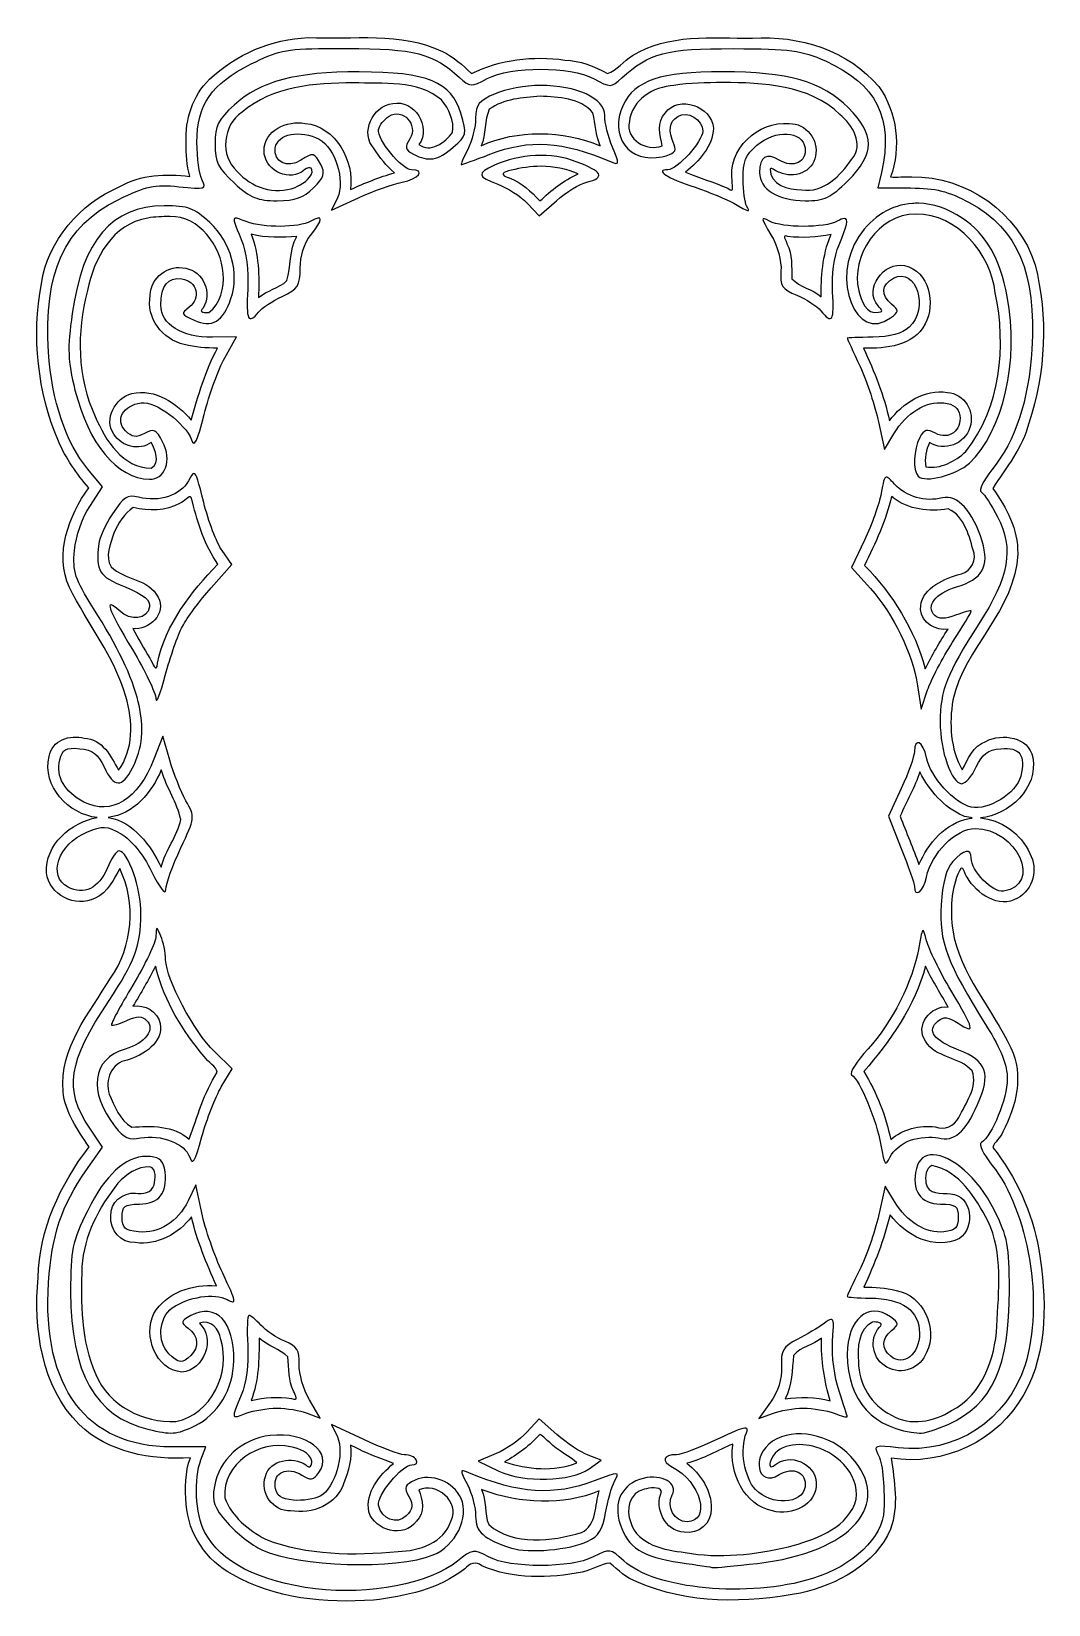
# Model space of a CAD drawing. Header units: centimetres. Extents: x -7.5 to 7.5, y -11.5 to 11.6.
import ezdxf

# ---------------------------------------------------------------- set-up
doc = ezdxf.new("R2010")
doc.units = ezdxf.units.CM
doc.header["$MEASUREMENT"] = 0
doc.layers.add('Layer 1', color=7, linetype='Continuous')

msp = doc.modelspace()

# ---------------------------------------------------------------- linework, layer by layer
at = {"layer": 'Layer 1', "color": 45, "lineweight": 25}
for points, knots in [([(-3.40831, 11.46906), (-3.9442, 11.45458), (-4.4688, 11.22145), (-4.85442, 10.85803), (-4.85442, 10.85803), (-5.10409, 10.61719), (-5.21227, 10.2704), (-5.19721, 9.92951), (-5.19721, 9.92951), (-5.20264, 9.76221), (-5.18803, 9.59401), (-5.14464, 9.43258), (-5.14464, 9.43258), (-5.4924, 9.47612), (-5.86225, 9.46462), (-6.17086, 9.28361), (-6.17086, 9.28361), (-6.7536, 9.03112), (-7.22859, 8.49735), (-7.32, 7.85858), (-7.32, 7.85858), (-7.46623, 7.08777), (-7.37388, 6.26903), (-7.07166, 5.54644), (-7.07166, 5.54644), (-6.95881, 5.29719), (-6.80514, 5.06735), (-6.6263, 4.86603), (-6.6263, 4.86603), (-6.91712, 4.45589), (-7.13132, 3.89148), (-6.9099, 3.40338), (-6.9099, 3.40338), (-6.64283, 2.86542), (-6.24805, 2.38706), (-6.0839, 1.80265), (-6.0839, 1.80265), (-5.96786, 1.45349), (-5.97212, 1.00221), (-6.19056, 0.72117), (-6.19056, 0.72117), (-6.29599, 0.92758), (-6.42851, 1.17922), (-6.69244, 1.18998), (-6.69244, 1.18998), (-6.898, 1.24903), (-7.17272, 1.16015), (-7.20424, 0.92374), (-7.20424, 0.92374), (-7.32108, 0.48941), (-6.91751, 0.06847), (-6.50144, 0.02664), (-6.50144, 0.02664), (-6.88653, -0.03816), (-7.26969, -0.37438), (-7.24641, -0.78447), (-7.24641, -0.78447), (-7.20981, -1.10742), (-6.82089, -1.30347), (-6.53369, -1.15654), (-6.53369, -1.15654), (-6.35166, -1.08323), (-6.24122, -0.85501), (-6.17154, -0.72163), (-6.17154, -0.72163), (-5.92439, -1.23254), (-5.98204, -1.86463), (-6.30559, -2.32868), (-6.30559, -2.32868), (-6.616, -2.83929), (-7.0567, -3.35754), (-7.00333, -3.99254), (-7.00333, -3.99254), (-6.97012, -4.29838), (-6.78933, -4.55795), (-6.62051, -4.80613), (-6.62051, -4.80613), (-7.04635, -5.3556), (-7.35048, -6.01566), (-7.36961, -6.72023), (-7.36961, -6.72023), (-7.4348, -7.47368), (-7.3242, -8.32285), (-6.76686, -8.87741), (-6.76686, -8.87741), (-6.34018, -9.29012), (-5.71212, -9.40496), (-5.13388, -9.36606), (-5.13388, -9.36606), (-5.21449, -9.57732), (-5.21566, -9.82179), (-5.19837, -10.04819), (-5.19837, -10.04819), (-5.16294, -10.48349), (-4.90181, -10.87603), (-4.51624, -11.08089), (-4.51624, -11.08089), (-3.89912, -11.43727), (-3.15318, -11.5055), (-2.45095, -11.45545), (-2.45095, -11.45545), (-1.98138, -11.40314), (-1.49038, -11.29167), (-1.11138, -10.99903), (-1.11138, -10.99903), (-1.04733, -10.92282), (-0.94229, -10.8742), (-0.86168, -10.95273), (-0.86168, -10.95273), (-0.40163, -11.15207), (0.1292, -11.13767), (0.6142, -11.04368), (0.6142, -11.04368), (0.75258, -11.01636), (0.88719, -10.92238), (1.02017, -10.91222), (1.02017, -10.91222), (1.14561, -11.01511), (1.25531, -11.13823), (1.41622, -11.1859), (1.41622, -11.1859), (2.16146, -11.52046), (3.02279, -11.50146), (3.81401, -11.35292), (3.81401, -11.35292), (4.34878, -11.22914), (4.90671, -10.9391), (5.1361, -10.41365), (5.1361, -10.41365), (5.25628, -10.07877), (5.19553, -9.70622), (5.14354, -9.37103), (5.14354, -9.37103), (5.90569, -9.49773), (6.71955, -9.11842), (7.08905, -8.4392), (7.08905, -8.4392), (7.45308, -7.79952), (7.42744, -7.0171), (7.31064, -6.31096), (7.31064, -6.31096), (7.20861, -5.76579), (6.9826, -5.24404), (6.63513, -4.81358), (6.63513, -4.81358), (6.65588, -4.73357), (6.75227, -4.67268), (6.78065, -4.5862), (6.78065, -4.5862), (6.97901, -4.21577), (7.09311, -3.75082), (6.89971, -3.35423), (6.89971, -3.35423), (6.6297, -2.77188), (6.14884, -2.27432), (6.04734, -1.62166), (6.04734, -1.62166), (6.00807, -1.33284), (6.01989, -1.0199), (6.1473, -0.75304), (6.1473, -0.75304), (6.1988, -0.64008), (6.21612, -0.80584), (6.25892, -0.85061), (6.25892, -0.85061), (6.39758, -1.09124), (6.72489, -1.31696), (6.9981, -1.15653), (6.9981, -1.15653), (7.22907, -1.03312), (7.30509, -0.72361), (7.17752, -0.50003), (7.17752, -0.50003), (7.05828, -0.21283), (6.73968, -0.00024), (6.45488, 0.02087), (6.45488, 0.02087), (6.87918, 0.06211), (7.30357, 0.45828), (7.22134, 0.90805), (7.22134, 0.90805), (7.16388, 1.21233), (6.76958, 1.26916), (6.53342, 1.14452), (6.53342, 1.14452), (6.34372, 1.08007), (6.27647, 0.88431), (6.18533, 0.72697), (6.18533, 0.72697), (6.01245, 1.03204), (5.99521, 1.40715), (6.04898, 1.74744), (6.04898, 1.74744), (6.21942, 2.52764), (6.97293, 3.07258), (7.00058, 3.89784), (7.00058, 3.89784), (7.00886, 4.25229), (6.83927, 4.57782), (6.63512, 4.8553), (6.63512, 4.8553), (6.83039, 5.16531), (7.0752, 5.45179), (7.16549, 5.81412), (7.16549, 5.81412), (7.41155, 6.55679), (7.44863, 7.37752), (7.25596, 8.13726), (7.25596, 8.13726), (7.0159, 8.90027), (6.24727, 9.44135), (5.44697, 9.42598), (5.44697, 9.42598), (5.34599, 9.43207), (5.22101, 9.41791), (5.13608, 9.42515), (5.13608, 9.42515), (5.29266, 9.85627), (5.23381, 10.37569), (4.96327, 10.75055), (4.96327, 10.75055), (4.52227, 11.28198), (3.78862, 11.50994), (3.10954, 11.46079), (3.10954, 11.46079), (2.52127, 11.45813), (1.86886, 11.53287), (1.34841, 11.20696), (1.34841, 11.20696), (1.22287, 11.12736), (1.12398, 10.98565), (0.98378, 10.94486), (0.98378, 10.94486), (0.78634, 11.04549), (0.58435, 11.13431), (0.35891, 11.14079), (0.35891, 11.14079), (-0.10554, 11.20722), (-0.59571, 11.14808), (-1.01217, 10.94238), (-1.01217, 10.94238), (-1.13764, 11.06676), (-1.27432, 11.18841), (-1.43745, 11.26552), (-1.43745, 11.26552), (-2.04401, 11.56008), (-2.75688, 11.44066), (-3.4083, 11.46906), (-3.4083, 11.46906), (-3.4083, 11.46906), (-3.40831, 11.46906), (-3.40831, 11.46906)], [0, 0, 0, 0, 0.015625, 0.015625, 0.015625, 0.015625, 0.03125, 0.03125, 0.03125, 0.03125, 0.046875, 0.046875, 0.046875, 0.046875, 0.0625, 0.0625, 0.0625, 0.0625, 0.078125, 0.078125, 0.078125, 0.078125, 0.09375, 0.09375, 0.09375, 0.09375, 0.109375, 0.109375, 0.109375, 0.109375, 0.125, 0.125, 0.125, 0.125, 0.140625, 0.140625, 0.140625, 0.140625, 0.15625, 0.15625, 0.15625, 0.15625, 0.171875, 0.171875, 0.171875, 0.171875, 0.1875, 0.1875, 0.1875, 0.1875, 0.203125, 0.203125, 0.203125, 0.203125, 0.21875, 0.21875, 0.21875, 0.21875, 0.234375, 0.234375, 0.234375, 0.234375, 0.25, 0.25, 0.25, 0.25, 0.265625, 0.265625, 0.265625, 0.265625, 0.28125, 0.28125, 0.28125, 0.28125, 0.296875, 0.296875, 0.296875, 0.296875, 0.3125, 0.3125, 0.3125, 0.3125, 0.328125, 0.328125, 0.328125, 0.328125, 0.34375, 0.34375, 0.34375, 0.34375, 0.359375, 0.359375, 0.359375, 0.359375, 0.375, 0.375, 0.375, 0.375, 0.390625, 0.390625, 0.390625, 0.390625, 0.40625, 0.40625, 0.40625, 0.40625, 0.421875, 0.421875, 0.421875, 0.421875, 0.4375, 0.4375, 0.4375, 0.4375, 0.453125, 0.453125, 0.453125, 0.453125, 0.46875, 0.46875, 0.46875, 0.46875, 0.484375, 0.484375, 0.484375, 0.484375, 0.5, 0.5, 0.5, 0.5, 0.515625, 0.515625, 0.515625, 0.515625, 0.53125, 0.53125, 0.53125, 0.53125, 0.546875, 0.546875, 0.546875, 0.546875, 0.5625, 0.5625, 0.5625, 0.5625, 0.578125, 0.578125, 0.578125, 0.578125, 0.59375, 0.59375, 0.59375, 0.59375, 0.609375, 0.609375, 0.609375, 0.609375, 0.625, 0.625, 0.625, 0.625, 0.640625, 0.640625, 0.640625, 0.640625, 0.65625, 0.65625, 0.65625, 0.65625, 0.671875, 0.671875, 0.671875, 0.671875, 0.6875, 0.6875, 0.6875, 0.6875, 0.703125, 0.703125, 0.703125, 0.703125, 0.71875, 0.71875, 0.71875, 0.71875, 0.734375, 0.734375, 0.734375, 0.734375, 0.75, 0.75, 0.75, 0.75, 0.765625, 0.765625, 0.765625, 0.765625, 0.78125, 0.78125, 0.78125, 0.78125, 0.796875, 0.796875, 0.796875, 0.796875, 0.8125, 0.8125, 0.8125, 0.8125, 0.828125, 0.828125, 0.828125, 0.828125, 0.84375, 0.84375, 0.84375, 0.84375, 0.859375, 0.859375, 0.859375, 0.859375, 0.875, 0.875, 0.875, 0.875, 0.890625, 0.890625, 0.890625, 0.890625, 0.90625, 0.90625, 0.90625, 0.90625, 0.921875, 0.921875, 0.921875, 0.921875, 0.9375, 0.9375, 0.9375, 0.9375, 0.953125, 0.953125, 0.953125, 0.953125, 0.96875, 0.96875, 0.96875, 0.96875, 1, 1, 1, 1]), ([(-2.74602, 10.80843), (-2.31173, 10.7838), (-1.80514, 10.85889), (-1.44956, 10.5546), (-1.44956, 10.5546), (-1.34196, 10.42284), (-1.26233, 10.24436), (-1.28833, 10.07835), (-1.28833, 10.07835), (-1.38969, 9.9348), (-1.62585, 9.76817), (-1.78194, 9.90224), (-1.78194, 9.90224), (-1.59377, 10.15477), (-1.85198, 10.57519), (-2.16724, 10.50169), (-2.16724, 10.50169), (-2.46234, 10.46645), (-2.65146, 10.06925), (-2.44068, 9.83964), (-2.44068, 9.83964), (-2.35302, 9.71255), (-2.26228, 9.58164), (-2.13995, 9.48635), (-2.13995, 9.48635), (-2.36191, 9.42415), (-2.57729, 9.33558), (-2.78735, 9.23996), (-2.78735, 9.23996), (-2.72929, 9.66507), (-2.99809, 10.16439), (-3.45377, 10.21148), (-3.45377, 10.21148), (-3.71256, 10.26079), (-4.05597, 10.10626), (-4.05487, 9.81047), (-4.05487, 9.81047), (-4.05375, 9.54405), (-3.73072, 9.35729), (-3.50338, 9.49793), (-3.50338, 9.49793), (-3.45031, 9.54387), (-3.34323, 9.61658), (-3.35042, 9.49545), (-3.35042, 9.49545), (-3.37555, 9.38631), (-3.50351, 9.31928), (-3.59847, 9.27221), (-3.59847, 9.27221), (-3.89546, 9.15812), (-4.24434, 9.2673), (-4.44679, 9.50703), (-4.44679, 9.50703), (-4.70708, 9.73435), (-4.662, 10.18756), (-4.37651, 10.37602), (-4.37651, 10.37602), (-3.93068, 10.76226), (-3.3103, 10.79982), (-2.74602, 10.80845), (-2.74602, 10.80845), (-2.74602, 10.80845), (-2.74602, 10.80843), (-2.74602, 10.80843)], [0, 0, 0, 0, 0.05882353, 0.05882353, 0.05882353, 0.05882353, 0.11764706, 0.11764706, 0.11764706, 0.11764706, 0.17647059, 0.17647059, 0.17647059, 0.17647059, 0.23529412, 0.23529412, 0.23529412, 0.23529412, 0.29411765, 0.29411765, 0.29411765, 0.29411765, 0.35294118, 0.35294118, 0.35294118, 0.35294118, 0.41176471, 0.41176471, 0.41176471, 0.41176471, 0.47058824, 0.47058824, 0.47058824, 0.47058824, 0.52941176, 0.52941176, 0.52941176, 0.52941176, 0.58823529, 0.58823529, 0.58823529, 0.58823529, 0.64705882, 0.64705882, 0.64705882, 0.64705882, 0.70588235, 0.70588235, 0.70588235, 0.70588235, 0.76470588, 0.76470588, 0.76470588, 0.76470588, 0.82352941, 0.82352941, 0.82352941, 0.82352941, 0.88235294, 0.88235294, 0.88235294, 0.88235294, 1, 1, 1, 1]), ([(2.6738, 10.8109), (3.26847, 10.80811), (3.94398, 10.77748), (4.39359, 10.34044), (4.39359, 10.34044), (4.57392, 10.19401), (4.75659, 9.8973), (4.5664, 9.68725), (4.5664, 9.68725), (4.40377, 9.44297), (4.15247, 9.18772), (3.83138, 9.23613), (3.83138, 9.23613), (3.6467, 9.23533), (3.36058, 9.31129), (3.37081, 9.54256), (3.37081, 9.54256), (3.38995, 9.57542), (3.46492, 9.49237), (3.51137, 9.49295), (3.51137, 9.49295), (3.71326, 9.39383), (3.9961, 9.4972), (4.03392, 9.7319), (4.03392, 9.7319), (4.08729, 9.96683), (3.89458, 10.21721), (3.65027, 10.20815), (3.65027, 10.20815), (3.18988, 10.25583), (2.74214, 9.82699), (2.81247, 9.35901), (2.81247, 9.35901), (2.81013, 9.29206), (2.85006, 9.17773), (2.74903, 9.25896), (2.74903, 9.25896), (2.54862, 9.34943), (2.31932, 9.41111), (2.12726, 9.49709), (2.12726, 9.49709), (2.32559, 9.65471), (2.52593, 9.87319), (2.53902, 10.13953), (2.53902, 10.13953), (2.50727, 10.46269), (2.03156, 10.63606), (1.82961, 10.36277), (1.82961, 10.36277), (1.7038, 10.23323), (1.75403, 10.03299), (1.78579, 9.88239), (1.78579, 9.88239), (1.55793, 9.79106), (1.24488, 9.97275), (1.30458, 10.2371), (1.30458, 10.2371), (1.33421, 10.55332), (1.65999, 10.75367), (1.95734, 10.76687), (1.95734, 10.76687), (2.19267, 10.80686), (2.43447, 10.80692), (2.6738, 10.81092), (2.6738, 10.81092), (2.6738, 10.81092), (2.6738, 10.8109), (2.6738, 10.8109)], [0, 0, 0, 0, 0.05555556, 0.05555556, 0.05555556, 0.05555556, 0.11111111, 0.11111111, 0.11111111, 0.11111111, 0.16666667, 0.16666667, 0.16666667, 0.16666667, 0.22222222, 0.22222222, 0.22222222, 0.22222222, 0.27777778, 0.27777778, 0.27777778, 0.27777778, 0.33333333, 0.33333333, 0.33333333, 0.33333333, 0.38888889, 0.38888889, 0.38888889, 0.38888889, 0.44444444, 0.44444444, 0.44444444, 0.44444444, 0.5, 0.5, 0.5, 0.5, 0.55555556, 0.55555556, 0.55555556, 0.55555556, 0.61111111, 0.61111111, 0.61111111, 0.61111111, 0.66666667, 0.66666667, 0.66666667, 0.66666667, 0.72222222, 0.72222222, 0.72222222, 0.72222222, 0.77777778, 0.77777778, 0.77777778, 0.77777778, 0.83333333, 0.83333333, 0.83333333, 0.83333333, 0.88888889, 0.88888889, 0.88888889, 0.88888889, 1, 1, 1, 1]), ([(-0.00593, 10.60999), (0.26466, 10.59212), (0.5832, 10.59292), (0.77046, 10.36442), (0.77046, 10.36442), (0.79901, 10.20303), (0.81629, 10.03777), (0.87381, 9.88404), (0.87381, 9.88404), (0.32629, 10.11596), (-0.34391, 10.122), (-0.87079, 9.88321), (-0.87079, 9.88321), (-0.79318, 10.05049), (-0.82517, 10.25715), (-0.75007, 10.41899), (-0.75007, 10.41899), (-0.54353, 10.57094), (-0.25325, 10.59119), (-0.00593, 10.60999)], [0, 0, 0, 0, 0.16666667, 0.16666667, 0.16666667, 0.16666667, 0.33333333, 0.33333333, 0.33333333, 0.33333333, 0.5, 0.5, 0.5, 0.5, 0.66666667, 0.66666667, 0.66666667, 0.66666667, 1, 1, 1, 1]), ([(0.00813, 9.58225), (0.19442, 9.57776), (0.3819, 9.54743), (0.55218, 9.4698), (0.55218, 9.4698), (0.34272, 9.37688), (0.15314, 9.22783), (-0.00758, 9.07292), (-0.00758, 9.07292), (-0.13749, 9.2127), (-0.2758, 9.34414), (-0.45653, 9.41321), (-0.45653, 9.41321), (-0.6086, 9.45364), (-0.55295, 9.4996), (-0.42678, 9.52272), (-0.42678, 9.52272), (-0.28557, 9.56233), (-0.13934, 9.57945), (0.00813, 9.58225)], [0, 0, 0, 0, 0.16666667, 0.16666667, 0.16666667, 0.16666667, 0.33333333, 0.33333333, 0.33333333, 0.33333333, 0.5, 0.5, 0.5, 0.5, 0.66666667, 0.66666667, 0.66666667, 0.66666667, 1, 1, 1, 1]), ([(-5.43568, 8.8472), (-4.99887, 8.8498), (-4.68566, 8.41451), (-4.65268, 8.0088), (-4.65268, 8.0088), (-4.63789, 7.80378), (-4.69087, 7.55421), (-4.86517, 7.43664), (-4.86517, 7.43664), (-4.91646, 7.4292), (-5.02303, 7.43718), (-4.94951, 7.49948), (-4.94951, 7.49948), (-4.80887, 7.71952), (-4.94362, 8.0433), (-5.20417, 8.0857), (-5.20417, 8.0857), (-5.45443, 8.14843), (-5.71753, 7.94763), (-5.72341, 7.69048), (-5.72341, 7.69048), (-5.78849, 7.36166), (-5.54657, 7.03402), (-5.22401, 6.96866), (-5.22401, 6.96866), (-5.06607, 6.92257), (-4.90038, 6.91336), (-4.73618, 6.91574), (-4.73618, 6.91574), (-4.91555, 6.58442), (-5.01929, 6.21776), (-5.12313, 5.85906), (-5.12313, 5.85906), (-5.32942, 6.10598), (-5.65654, 6.32553), (-5.99212, 6.24767), (-5.99212, 6.24767), (-6.23564, 6.18396), (-6.41471, 5.8722), (-6.25588, 5.6507), (-6.25588, 5.6507), (-6.14875, 5.4703), (-5.8823, 5.40123), (-5.711, 5.52998), (-5.711, 5.52998), (-5.6518, 5.42168), (-5.57352, 5.23279), (-5.70935, 5.15295), (-5.70935, 5.15295), (-6.12417, 5.15484), (-6.38545, 5.56224), (-6.52956, 5.90867), (-6.52956, 5.90867), (-6.80144, 6.48363), (-6.80245, 7.14763), (-6.64532, 7.75745), (-6.64532, 7.75745), (-6.55126, 8.22672), (-6.27604, 8.74484), (-5.76062, 8.82157), (-5.76062, 8.82157), (-5.65426, 8.84126), (-5.54466, 8.84287), (-5.43568, 8.8472)], [0, 0, 0, 0, 0.05882353, 0.05882353, 0.05882353, 0.05882353, 0.11764706, 0.11764706, 0.11764706, 0.11764706, 0.17647059, 0.17647059, 0.17647059, 0.17647059, 0.23529412, 0.23529412, 0.23529412, 0.23529412, 0.29411765, 0.29411765, 0.29411765, 0.29411765, 0.35294118, 0.35294118, 0.35294118, 0.35294118, 0.41176471, 0.41176471, 0.41176471, 0.41176471, 0.47058824, 0.47058824, 0.47058824, 0.47058824, 0.52941176, 0.52941176, 0.52941176, 0.52941176, 0.58823529, 0.58823529, 0.58823529, 0.58823529, 0.64705882, 0.64705882, 0.64705882, 0.64705882, 0.70588235, 0.70588235, 0.70588235, 0.70588235, 0.76470588, 0.76470588, 0.76470588, 0.76470588, 0.82352941, 0.82352941, 0.82352941, 0.82352941, 0.88235294, 0.88235294, 0.88235294, 0.88235294, 1, 1, 1, 1]), ([(5.5065, 8.88027), (6.12529, 8.88035), (6.60179, 8.30317), (6.6724, 7.72503), (6.6724, 7.72503), (6.83498, 6.93785), (6.75559, 6.04236), (6.2399, 5.39852), (6.2399, 5.39852), (6.08639, 5.25055), (5.86706, 5.1389), (5.65451, 5.17032), (5.65451, 5.17032), (5.62886, 5.28968), (5.65482, 5.42959), (5.70908, 5.52833), (5.70908, 5.52833), (5.91989, 5.393), (6.22928, 5.50444), (6.2986, 5.74992), (6.2986, 5.74992), (6.38145, 5.97821), (6.21734, 6.24651), (5.97118, 6.2642), (5.97118, 6.2642), (5.6319, 6.31792), (5.31084, 6.1075), (5.11873, 5.84665), (5.11873, 5.84665), (5.04348, 6.21819), (4.89582, 6.56882), (4.74087, 6.91242), (4.74087, 6.91242), (5.0665, 6.90393), (5.47633, 6.94298), (5.64211, 7.26795), (5.64211, 7.26795), (5.80303, 7.56289), (5.70534, 8.04469), (5.34032, 8.12619), (5.34032, 8.12619), (5.03589, 8.18447), (4.73781, 7.78763), (4.95171, 7.53253), (4.95171, 7.53253), (4.99104, 7.49091), (5.04874, 7.45183), (4.95998, 7.43993), (4.95998, 7.43993), (4.77455, 7.40105), (4.7044, 7.6172), (4.66977, 7.75495), (4.66977, 7.75495), (4.54798, 8.27002), (4.95649, 8.88031), (5.50651, 8.88026), (5.50651, 8.88026), (5.50651, 8.88026), (5.5065, 8.88027), (5.5065, 8.88027)], [0, 0, 0, 0, 0.0625, 0.0625, 0.0625, 0.0625, 0.125, 0.125, 0.125, 0.125, 0.1875, 0.1875, 0.1875, 0.1875, 0.25, 0.25, 0.25, 0.25, 0.3125, 0.3125, 0.3125, 0.3125, 0.375, 0.375, 0.375, 0.375, 0.4375, 0.4375, 0.4375, 0.4375, 0.5, 0.5, 0.5, 0.5, 0.5625, 0.5625, 0.5625, 0.5625, 0.625, 0.625, 0.625, 0.625, 0.6875, 0.6875, 0.6875, 0.6875, 0.75, 0.75, 0.75, 0.75, 0.8125, 0.8125, 0.8125, 0.8125, 0.875, 0.875, 0.875, 0.875, 1, 1, 1, 1]), ([(-4.2434, 8.58592), (-4.0295, 8.52622), (-3.77418, 8.54056), (-3.57533, 8.55037), (-3.57533, 8.55037), (-3.68498, 8.35329), (-3.66174, 8.10888), (-3.71837, 7.90379), (-3.71837, 7.90379), (-3.83644, 7.7883), (-4.01249, 7.76351), (-4.13674, 7.65574), (-4.13674, 7.65574), (-4.12418, 7.9676), (-4.12904, 8.29582), (-4.2434, 8.58592)], [0, 0, 0, 0, 0.2, 0.2, 0.2, 0.2, 0.4, 0.4, 0.4, 0.4, 0.6, 0.6, 0.6, 0.6, 1, 1, 1, 1]), ([(4.25552, 8.56029), (4.13689, 8.28539), (4.11172, 7.93141), (4.11909, 7.66815), (4.11909, 7.66815), (3.99133, 7.77599), (3.80123, 7.81173), (3.68997, 7.93025), (3.68997, 7.93025), (3.68266, 8.10495), (3.69711, 8.28594), (3.61619, 8.44616), (3.61619, 8.44616), (3.60028, 8.50106), (3.5315, 8.5883), (3.63044, 8.55202), (3.63044, 8.55202), (3.84204, 8.52611), (4.05758, 8.53868), (4.26544, 8.58344), (4.26544, 8.58344), (4.26544, 8.58344), (4.25552, 8.56029), (4.25552, 8.56029)], [0, 0, 0, 0, 0.14285714, 0.14285714, 0.14285714, 0.14285714, 0.28571429, 0.28571429, 0.28571429, 0.28571429, 0.42857143, 0.42857143, 0.42857143, 0.42857143, 0.57142857, 0.57142857, 0.57142857, 0.57142857, 0.71428571, 0.71428571, 0.71428571, 0.71428571, 1, 1, 1, 1]), ([(-5.10577, 4.65686), (-5.02151, 4.33885), (-4.9272, 4.01593), (-4.73122, 3.74653), (-4.73122, 3.74653), (-5.12397, 3.33179), (-5.50196, 2.8652), (-5.61594, 2.29157), (-5.61594, 2.29157), (-5.63548, 2.12121), (-5.68629, 2.30184), (-5.73153, 2.36641), (-5.73153, 2.36641), (-5.8135, 2.51062), (-5.9059, 2.65365), (-5.98054, 2.79982), (-5.98054, 2.79982), (-5.7413, 2.76279), (-5.47905, 3.02519), (-5.60764, 3.25871), (-5.60764, 3.25871), (-5.74168, 3.53037), (-6.10224, 3.50998), (-6.29804, 3.70602), (-6.29804, 3.70602), (-6.39092, 3.85564), (-6.30781, 4.04699), (-6.25918, 4.19798), (-6.25918, 4.19798), (-6.18931, 4.33501), (-6.10573, 4.50078), (-5.97227, 4.57501), (-5.97227, 4.57501), (-5.74512, 4.52035), (-5.4968, 4.52382), (-5.28683, 4.63785), (-5.28683, 4.63785), (-5.22762, 4.65074), (-5.1491, 4.76613), (-5.12316, 4.72467), (-5.12316, 4.72467), (-5.11736, 4.70207), (-5.11156, 4.67947), (-5.10576, 4.65687), (-5.10576, 4.65687), (-5.10576, 4.65687), (-5.10577, 4.65686), (-5.10577, 4.65686)], [0, 0, 0, 0, 0.07692308, 0.07692308, 0.07692308, 0.07692308, 0.15384615, 0.15384615, 0.15384615, 0.15384615, 0.23076923, 0.23076923, 0.23076923, 0.23076923, 0.30769231, 0.30769231, 0.30769231, 0.30769231, 0.38461538, 0.38461538, 0.38461538, 0.38461538, 0.46153846, 0.46153846, 0.46153846, 0.46153846, 0.53846154, 0.53846154, 0.53846154, 0.53846154, 0.61538462, 0.61538462, 0.61538462, 0.61538462, 0.69230769, 0.69230769, 0.69230769, 0.69230769, 0.76923077, 0.76923077, 0.76923077, 0.76923077, 0.84615385, 0.84615385, 0.84615385, 0.84615385, 1, 1, 1, 1]), ([(5.17246, 4.7197), (5.39845, 4.54507), (5.70474, 4.5057), (5.97861, 4.55682), (5.97861, 4.55682), (6.22903, 4.44637), (6.29112, 4.13942), (6.3606, 3.90528), (6.3606, 3.90528), (6.39144, 3.74786), (6.27431, 3.60704), (6.11989, 3.58795), (6.11989, 3.58795), (5.8825, 3.51402), (5.56922, 3.37173), (5.57512, 3.08094), (5.57512, 3.08094), (5.58292, 2.88299), (5.80667, 2.7617), (5.97861, 2.79073), (5.97861, 2.79073), (5.85398, 2.60437), (5.74635, 2.40625), (5.64209, 2.20782), (5.64209, 2.20782), (5.49591, 2.78302), (5.16328, 3.30072), (4.75491, 3.72669), (4.75491, 3.72669), (4.915, 4.05176), (5.06718, 4.38454), (5.15179, 4.73707), (5.15179, 4.73707), (5.15179, 4.73707), (5.17205, 4.72005), (5.17205, 4.72005), (5.17205, 4.72005), (5.17205, 4.72005), (5.17246, 4.7197), (5.17246, 4.7197)], [0, 0, 0, 0, 0.09090909, 0.09090909, 0.09090909, 0.09090909, 0.18181818, 0.18181818, 0.18181818, 0.18181818, 0.27272727, 0.27272727, 0.27272727, 0.27272727, 0.36363636, 0.36363636, 0.36363636, 0.36363636, 0.45454545, 0.45454545, 0.45454545, 0.45454545, 0.54545455, 0.54545455, 0.54545455, 0.54545455, 0.63636364, 0.63636364, 0.63636364, 0.63636364, 0.72727273, 0.72727273, 0.72727273, 0.72727273, 0.81818182, 0.81818182, 0.81818182, 0.81818182, 1, 1, 1, 1]), ([(-5.55557, 0.70217), (-5.48145, 0.46336), (-5.32848, 0.23972), (-5.27693, 0.0002), (-5.27693, 0.0002), (-5.32457, -0.2504), (-5.50737, -0.45356), (-5.56136, -0.70095), (-5.56136, -0.70095), (-5.72198, -0.38164), (-5.96289, -0.03748), (-6.3394, 0.02913), (-6.3394, 0.02913), (-5.96386, 0.07519), (-5.69802, 0.39462), (-5.56384, 0.72614), (-5.56384, 0.72614), (-5.56384, 0.72614), (-5.55557, 0.70216), (-5.55557, 0.70216), (-5.55557, 0.70216), (-5.55557, 0.70216), (-5.55557, 0.70217), (-5.55557, 0.70217)], [0, 0, 0, 0, 0.14285714, 0.14285714, 0.14285714, 0.14285714, 0.28571429, 0.28571429, 0.28571429, 0.28571429, 0.42857143, 0.42857143, 0.42857143, 0.42857143, 0.57142857, 0.57142857, 0.57142857, 0.57142857, 0.71428571, 0.71428571, 0.71428571, 0.71428571, 1, 1, 1, 1]), ([(5.57099, 0.68811), (5.70297, 0.41954), (5.92274, 0.17698), (6.19855, 0.05146), (6.19855, 0.05146), (6.24451, 0.02529), (6.41085, 0.02346), (6.28702, 0.0126), (6.28702, 0.0126), (5.94062, -0.05608), (5.68522, -0.35186), (5.5528, -0.66457), (5.5528, -0.66457), (5.469, -0.42453), (5.36509, -0.19148), (5.27581, 0.04567), (5.27581, 0.04567), (5.37332, 0.26308), (5.48939, 0.47215), (5.56685, 0.69721), (5.56685, 0.69721), (5.56685, 0.69721), (5.57098, 0.68811), (5.57098, 0.68811), (5.57098, 0.68811), (5.57098, 0.68811), (5.57099, 0.68811), (5.57099, 0.68811)], [0, 0, 0, 0, 0.125, 0.125, 0.125, 0.125, 0.25, 0.25, 0.25, 0.25, 0.375, 0.375, 0.375, 0.375, 0.5, 0.5, 0.5, 0.5, 0.625, 0.625, 0.625, 0.625, 0.75, 0.75, 0.75, 0.75, 1, 1, 1, 1]), ([(-5.63659, -2.19337), (-5.51582, -2.672), (-5.24628, -3.10553), (-4.93214, -3.48073), (-4.93214, -3.48073), (-4.88296, -3.56207), (-4.74578, -3.62897), (-4.74391, -3.70967), (-4.74391, -3.70967), (-4.93351, -4.00817), (-5.03714, -4.37576), (-5.1529, -4.6912), (-5.1529, -4.6912), (-5.3831, -4.49181), (-5.71152, -4.49052), (-5.99543, -4.51757), (-5.99543, -4.51757), (-6.16954, -4.4156), (-6.24994, -4.20648), (-6.32616, -4.03057), (-6.32616, -4.03057), (-6.39171, -3.82699), (-6.29243, -3.56601), (-6.0607, -3.53201), (-6.0607, -3.53201), (-5.82626, -3.45939), (-5.52931, -3.28118), (-5.57623, -2.99539), (-5.57623, -2.99539), (-5.61132, -2.81853), (-5.80744, -2.71148), (-5.97807, -2.74238), (-5.97807, -2.74238), (-5.86134, -2.54897), (-5.75034, -2.35459), (-5.64486, -2.15451), (-5.64486, -2.15451), (-5.64486, -2.15451), (-5.63935, -2.18039), (-5.63935, -2.18039), (-5.63935, -2.18039), (-5.63935, -2.18039), (-5.63659, -2.19337), (-5.63659, -2.19337)], [0, 0, 0, 0, 0.08333333, 0.08333333, 0.08333333, 0.08333333, 0.16666667, 0.16666667, 0.16666667, 0.16666667, 0.25, 0.25, 0.25, 0.25, 0.33333333, 0.33333333, 0.33333333, 0.33333333, 0.41666667, 0.41666667, 0.41666667, 0.41666667, 0.5, 0.5, 0.5, 0.5, 0.58333333, 0.58333333, 0.58333333, 0.58333333, 0.66666667, 0.66666667, 0.66666667, 0.66666667, 0.75, 0.75, 0.75, 0.75, 0.83333333, 0.83333333, 0.83333333, 0.83333333, 1, 1, 1, 1]), ([(5.66277, -2.1851), (5.75724, -2.37947), (5.87888, -2.56907), (5.97862, -2.75478), (5.97862, -2.75478), (5.72556, -2.72336), (5.48846, -3.03163), (5.64789, -3.25418), (5.64789, -3.25418), (5.79703, -3.50661), (6.15255, -3.47887), (6.33167, -3.69074), (6.33167, -3.69074), (6.42145, -3.93287), (6.23616, -4.16668), (6.13571, -4.37452), (6.13571, -4.37452), (6.07206, -4.50277), (5.92564, -4.56508), (5.79175, -4.51177), (5.79175, -4.51177), (5.5596, -4.48018), (5.31616, -4.5462), (5.13773, -4.69781), (5.13773, -4.69781), (5.06258, -4.34625), (4.93435, -4.00461), (4.74168, -3.70066), (4.74168, -3.70066), (5.13479, -3.24614), (5.49464, -2.74284), (5.64788, -2.1545), (5.64788, -2.1545), (5.64788, -2.1545), (5.65945, -2.17829), (5.65945, -2.17829), (5.65945, -2.17829), (5.65945, -2.17829), (5.66276, -2.18509), (5.66276, -2.18509), (5.66276, -2.18509), (5.66276, -2.18509), (5.66277, -2.1851), (5.66277, -2.1851)], [0, 0, 0, 0, 0.08333333, 0.08333333, 0.08333333, 0.08333333, 0.16666667, 0.16666667, 0.16666667, 0.16666667, 0.25, 0.25, 0.25, 0.25, 0.33333333, 0.33333333, 0.33333333, 0.33333333, 0.41666667, 0.41666667, 0.41666667, 0.41666667, 0.5, 0.5, 0.5, 0.5, 0.58333333, 0.58333333, 0.58333333, 0.58333333, 0.66666667, 0.66666667, 0.66666667, 0.66666667, 0.75, 0.75, 0.75, 0.75, 0.83333333, 0.83333333, 0.83333333, 0.83333333, 1, 1, 1, 1]), ([(-5.7292, -5.09965), (-5.62406, -5.1266), (-5.65163, -5.28087), (-5.66802, -5.36341), (-5.66802, -5.36341), (-5.70327, -5.4829), (-5.83489, -5.50249), (-5.94087, -5.48247), (-5.94087, -5.48247), (-6.12844, -5.47527), (-6.31969, -5.61856), (-6.30136, -5.81981), (-6.30136, -5.81981), (-6.32097, -6.02606), (-6.15386, -6.2193), (-5.94335, -6.2109), (-5.94335, -6.2109), (-5.62417, -6.25439), (-5.3069, -6.08144), (-5.11818, -5.83222), (-5.11818, -5.83222), (-5.04211, -6.18389), (-4.89487, -6.51481), (-4.75438, -6.84508), (-4.75438, -6.84508), (-5.09719, -6.8128), (-5.49545, -6.94154), (-5.6705, -7.2527), (-5.6705, -7.2527), (-5.83004, -7.57738), (-5.6471, -8.07521), (-5.25957, -8.11012), (-5.25957, -8.11012), (-4.93334, -8.08263), (-4.75862, -7.61721), (-5.00077, -7.39409), (-5.00077, -7.39409), (-4.83891, -7.32807), (-4.70967, -7.4844), (-4.68988, -7.62973), (-4.68988, -7.62973), (-4.53723, -8.11647), (-4.82768, -8.73065), (-5.34638, -8.83358), (-5.34638, -8.83358), (-5.82914, -8.86408), (-6.33295, -8.59717), (-6.52378, -8.14401), (-6.52378, -8.14401), (-6.74362, -7.65166), (-6.74522, -7.09297), (-6.72635, -6.56064), (-6.72635, -6.56064), (-6.69643, -6.11006), (-6.47753, -5.68648), (-6.19718, -5.3386), (-6.19718, -5.3386), (-6.07407, -5.21066), (-5.91623, -5.08624), (-5.7292, -5.09965)], [0, 0, 0, 0, 0.0625, 0.0625, 0.0625, 0.0625, 0.125, 0.125, 0.125, 0.125, 0.1875, 0.1875, 0.1875, 0.1875, 0.25, 0.25, 0.25, 0.25, 0.3125, 0.3125, 0.3125, 0.3125, 0.375, 0.375, 0.375, 0.375, 0.4375, 0.4375, 0.4375, 0.4375, 0.5, 0.5, 0.5, 0.5, 0.5625, 0.5625, 0.5625, 0.5625, 0.625, 0.625, 0.625, 0.625, 0.6875, 0.6875, 0.6875, 0.6875, 0.75, 0.75, 0.75, 0.75, 0.8125, 0.8125, 0.8125, 0.8125, 0.875, 0.875, 0.875, 0.875, 1, 1, 1, 1]), ([(5.74132, -5.08063), (6.14989, -5.15282), (6.37985, -5.55642), (6.56318, -5.89009), (6.56318, -5.89009), (6.79175, -6.37053), (6.71705, -6.92048), (6.69713, -7.43625), (6.69713, -7.43625), (6.66596, -7.91555), (6.48347, -8.43871), (6.03071, -8.67483), (6.03071, -8.67483), (5.7718, -8.83667), (5.42644, -8.90808), (5.1518, -8.74263), (5.1518, -8.74263), (4.85524, -8.60151), (4.66575, -8.28545), (4.66397, -7.9588), (4.66397, -7.9588), (4.64385, -7.7554), (4.66624, -7.4757), (4.87068, -7.37754), (4.87068, -7.37754), (4.92653, -7.36564), (5.05693, -7.39043), (4.97155, -7.45113), (4.97155, -7.45113), (4.81377, -7.63119), (4.87055, -7.92768), (5.08317, -8.03735), (5.08317, -8.03735), (5.29381, -8.16333), (5.58433, -8.05156), (5.66277, -7.82072), (5.66277, -7.82072), (5.83754, -7.46845), (5.61363, -6.98262), (5.21959, -6.91287), (5.21959, -6.91287), (5.06465, -6.86864), (4.90196, -6.86684), (4.74169, -6.86243), (4.74169, -6.86243), (4.90586, -6.523), (5.03787, -6.16918), (5.12864, -5.80327), (5.12864, -5.80327), (5.35206, -6.10383), (5.78331, -6.33281), (6.14563, -6.14806), (6.14563, -6.14806), (6.38589, -5.98881), (6.3318, -5.5187), (6.01665, -5.49404), (6.01665, -5.49404), (5.88825, -5.48087), (5.67489, -5.5128), (5.65533, -5.33529), (5.65533, -5.33529), (5.64183, -5.25602), (5.65072, -5.10791), (5.74132, -5.08063)], [0, 0, 0, 0, 0.05882353, 0.05882353, 0.05882353, 0.05882353, 0.11764706, 0.11764706, 0.11764706, 0.11764706, 0.17647059, 0.17647059, 0.17647059, 0.17647059, 0.23529412, 0.23529412, 0.23529412, 0.23529412, 0.29411765, 0.29411765, 0.29411765, 0.29411765, 0.35294118, 0.35294118, 0.35294118, 0.35294118, 0.41176471, 0.41176471, 0.41176471, 0.41176471, 0.47058824, 0.47058824, 0.47058824, 0.47058824, 0.52941176, 0.52941176, 0.52941176, 0.52941176, 0.58823529, 0.58823529, 0.58823529, 0.58823529, 0.64705882, 0.64705882, 0.64705882, 0.64705882, 0.70588235, 0.70588235, 0.70588235, 0.70588235, 0.76470588, 0.76470588, 0.76470588, 0.76470588, 0.82352941, 0.82352941, 0.82352941, 0.82352941, 0.88235294, 0.88235294, 0.88235294, 0.88235294, 1, 1, 1, 1]), ([(-4.12764, -7.61319), (-3.99939, -7.72422), (-3.82054, -7.77485), (-3.70431, -7.8877), (-3.70431, -7.8877), (-3.68841, -8.05742), (-3.69953, -8.23271), (-3.62163, -8.38958), (-3.62163, -8.38958), (-3.59299, -8.45986), (-3.53876, -8.53963), (-3.65222, -8.49541), (-3.65222, -8.49541), (-3.84942, -8.46932), (-4.05172, -8.48048), (-4.24423, -8.52766), (-4.24423, -8.52766), (-4.13268, -8.23786), (-4.12531, -7.91145), (-4.12765, -7.61319), (-4.12765, -7.61319), (-4.12765, -7.61319), (-4.12764, -7.61319), (-4.12764, -7.61319)], [0, 0, 0, 0, 0.14285714, 0.14285714, 0.14285714, 0.14285714, 0.28571429, 0.28571429, 0.28571429, 0.28571429, 0.42857143, 0.42857143, 0.42857143, 0.42857143, 0.57142857, 0.57142857, 0.57142857, 0.57142857, 0.71428571, 0.71428571, 0.71428571, 0.71428571, 1, 1, 1, 1]), ([(4.12488, -7.6198), (4.11404, -7.92807), (4.1626, -8.24717), (4.25221, -8.53179), (4.25221, -8.53179), (4.03979, -8.47116), (3.79438, -8.47402), (3.59075, -8.50202), (3.59075, -8.50202), (3.69058, -8.30571), (3.69322, -8.07504), (3.71312, -7.86454), (3.71312, -7.86454), (3.81794, -7.73217), (4.00122, -7.71871), (4.12488, -7.61153), (4.12488, -7.61153), (4.12488, -7.61153), (4.12488, -7.6198), (4.12488, -7.6198)], [0, 0, 0, 0, 0.16666667, 0.16666667, 0.16666667, 0.16666667, 0.33333333, 0.33333333, 0.33333333, 0.33333333, 0.5, 0.5, 0.5, 0.5, 0.66666667, 0.66666667, 0.66666667, 0.66666667, 1, 1, 1, 1]), ([(-2.66169, -9.24203), (-2.503, -9.32768), (-2.31495, -9.38566), (-2.15485, -9.44956), (-2.15485, -9.44956), (-2.3571, -9.62123), (-2.57712, -9.87735), (-2.51617, -10.16145), (-2.51617, -10.16145), (-2.42963, -10.44167), (-2.00196, -10.54881), (-1.81916, -10.2987), (-1.81916, -10.2987), (-1.69263, -10.17832), (-1.72474, -9.97564), (-1.78609, -9.83981), (-1.78609, -9.83981), (-1.52524, -9.71973), (-1.17907, -10.01128), (-1.30901, -10.2896), (-1.30901, -10.2896), (-1.41417, -10.61295), (-1.77875, -10.73921), (-2.08855, -10.74062), (-2.08855, -10.74062), (-2.73852, -10.80518), (-3.42268, -10.7985), (-4.03422, -10.56245), (-4.03422, -10.56245), (-4.28614, -10.42645), (-4.53121, -10.22775), (-4.63036, -9.95391), (-4.63036, -9.95391), (-4.67106, -9.45924), (-4.12253, -9.09478), (-3.66463, -9.20481), (-3.66463, -9.20481), (-3.54627, -9.23288), (-3.38225, -9.28625), (-3.35126, -9.4173), (-3.35126, -9.4173), (-3.35054, -9.47151), (-3.38597, -9.54383), (-3.43973, -9.46939), (-3.43973, -9.46939), (-3.63807, -9.34836), (-3.96488, -9.38771), (-4.03504, -9.63972), (-4.03504, -9.63972), (-4.11961, -9.87597), (-3.92079, -10.16221), (-3.66545, -10.14326), (-3.66545, -10.14326), (-3.35434, -10.20047), (-2.97996, -10.05699), (-2.8841, -9.73481), (-2.8841, -9.73481), (-2.81338, -9.56075), (-2.7631, -9.37185), (-2.78736, -9.18249), (-2.78736, -9.18249), (-2.74547, -9.20233), (-2.70358, -9.22218), (-2.66168, -9.24202), (-2.66168, -9.24202), (-2.66168, -9.24202), (-2.66169, -9.24203), (-2.66169, -9.24203)], [0, 0, 0, 0, 0.05555556, 0.05555556, 0.05555556, 0.05555556, 0.11111111, 0.11111111, 0.11111111, 0.11111111, 0.16666667, 0.16666667, 0.16666667, 0.16666667, 0.22222222, 0.22222222, 0.22222222, 0.22222222, 0.27777778, 0.27777778, 0.27777778, 0.27777778, 0.33333333, 0.33333333, 0.33333333, 0.33333333, 0.38888889, 0.38888889, 0.38888889, 0.38888889, 0.44444444, 0.44444444, 0.44444444, 0.44444444, 0.5, 0.5, 0.5, 0.5, 0.55555556, 0.55555556, 0.55555556, 0.55555556, 0.61111111, 0.61111111, 0.61111111, 0.61111111, 0.66666667, 0.66666667, 0.66666667, 0.66666667, 0.72222222, 0.72222222, 0.72222222, 0.72222222, 0.77777778, 0.77777778, 0.77777778, 0.77777778, 0.83333333, 0.83333333, 0.83333333, 0.83333333, 0.88888889, 0.88888889, 0.88888889, 0.88888889, 1, 1, 1, 1]), ([(0.13628, -9.14364), (0.24758, -9.26204), (0.44435, -9.35365), (0.53481, -9.43964), (0.53481, -9.43964), (0.19563, -9.57773), (-0.18794, -9.53747), (-0.52848, -9.42558), (-0.52848, -9.42558), (-0.33201, -9.32298), (-0.15313, -9.1845), (-0.0051, -9.01961), (-0.0051, -9.01961), (0.04203, -9.06095), (0.08916, -9.10229), (0.13629, -9.14363), (0.13629, -9.14363), (0.13629, -9.14363), (0.13628, -9.14364), (0.13628, -9.14364)], [0, 0, 0, 0, 0.16666667, 0.16666667, 0.16666667, 0.16666667, 0.33333333, 0.33333333, 0.33333333, 0.33333333, 0.5, 0.5, 0.5, 0.5, 0.66666667, 0.66666667, 0.66666667, 0.66666667, 1, 1, 1, 1]), ([(2.82015, -9.18581), (2.77095, -9.58644), (2.98059, -10.0613), (3.40554, -10.14658), (3.40554, -10.14658), (3.67978, -10.22629), (4.06407, -10.0554), (4.04633, -9.73482), (4.04633, -9.73482), (4.03388, -9.44693), (3.65342, -9.28802), (3.43531, -9.47602), (3.43531, -9.47602), (3.38013, -9.52327), (3.35193, -9.49136), (3.37082, -9.43054), (3.37082, -9.43054), (3.44994, -9.15564), (3.81206, -9.13794), (4.03889, -9.21061), (4.03889, -9.21061), (4.3864, -9.30728), (4.72428, -9.6666), (4.61353, -10.04405), (4.61353, -10.04405), (4.45166, -10.42706), (4.00774, -10.57337), (3.63705, -10.67326), (3.63705, -10.67326), (3.14401, -10.78674), (2.62351, -10.85113), (2.12231, -10.75594), (2.12231, -10.75594), (1.81965, -10.72158), (1.43072, -10.64929), (1.3236, -10.31607), (1.3236, -10.31607), (1.24623, -10.13245), (1.3064, -9.87383), (1.52369, -9.8299), (1.52369, -9.8299), (1.59738, -9.80541), (1.74755, -9.78379), (1.77752, -9.86132), (1.77752, -9.86132), (1.66632, -10.10762), (1.82529, -10.44341), (2.10908, -10.45994), (2.10908, -10.45994), (2.31586, -10.4966), (2.51752, -10.32481), (2.50347, -10.11433), (2.50347, -10.11433), (2.51763, -9.84633), (2.34329, -9.60163), (2.14628, -9.44708), (2.14628, -9.44708), (2.38328, -9.38569), (2.59722, -9.26048), (2.82262, -9.16596), (2.82262, -9.16596), (2.82262, -9.16596), (2.82014, -9.1858), (2.82014, -9.1858), (2.82014, -9.1858), (2.82014, -9.1858), (2.82015, -9.18581), (2.82015, -9.18581)], [0, 0, 0, 0, 0.05555556, 0.05555556, 0.05555556, 0.05555556, 0.11111111, 0.11111111, 0.11111111, 0.11111111, 0.16666667, 0.16666667, 0.16666667, 0.16666667, 0.22222222, 0.22222222, 0.22222222, 0.22222222, 0.27777778, 0.27777778, 0.27777778, 0.27777778, 0.33333333, 0.33333333, 0.33333333, 0.33333333, 0.38888889, 0.38888889, 0.38888889, 0.38888889, 0.44444444, 0.44444444, 0.44444444, 0.44444444, 0.5, 0.5, 0.5, 0.5, 0.55555556, 0.55555556, 0.55555556, 0.55555556, 0.61111111, 0.61111111, 0.61111111, 0.61111111, 0.66666667, 0.66666667, 0.66666667, 0.66666667, 0.72222222, 0.72222222, 0.72222222, 0.72222222, 0.77777778, 0.77777778, 0.77777778, 0.77777778, 0.83333333, 0.83333333, 0.83333333, 0.83333333, 0.88888889, 0.88888889, 0.88888889, 0.88888889, 1, 1, 1, 1]), ([(-0.83937, -9.84396), (-0.29828, -10.03808), (0.32817, -10.07592), (0.86306, -9.85223), (0.86306, -9.85223), (0.79402, -10.05841), (0.83154, -10.35711), (0.60096, -10.46408), (0.60096, -10.46408), (0.16291, -10.59286), (-0.3838, -10.66447), (-0.75916, -10.3475), (-0.75916, -10.3475), (-0.82877, -10.18678), (-0.7839, -9.99279), (-0.86582, -9.83404), (-0.86582, -9.83404), (-0.86582, -9.83404), (-0.84105, -9.84333), (-0.84105, -9.84333), (-0.84105, -9.84333), (-0.84105, -9.84333), (-0.83936, -9.84396), (-0.83936, -9.84396), (-0.83936, -9.84396), (-0.83936, -9.84396), (-0.83937, -9.84396), (-0.83937, -9.84396)], [0, 0, 0, 0, 0.125, 0.125, 0.125, 0.125, 0.25, 0.25, 0.25, 0.25, 0.375, 0.375, 0.375, 0.375, 0.5, 0.5, 0.5, 0.5, 0.625, 0.625, 0.625, 0.625, 0.75, 0.75, 0.75, 0.75, 1, 1, 1, 1])]:
    msp.add_open_spline(points, degree=3, knots=knots, dxfattribs=at)
at = {"layer": 'Layer 1', "color": 28, "lineweight": 25}
for points, knots in [([(-3.14378, 11.31026), (-3.76582, 11.30518), (-3.86592, 11.27215), (-4.24398, 11.08312), (-4.24398, 11.08312), (-4.83102, 10.7896), (-5.03897, 10.48792), (-5.03897, 9.93086), (-5.03897, 9.93086), (-5.03897, 9.70525), (-5.00475, 9.4571), (-4.96326, 9.37958), (-4.96326, 9.37958), (-4.89283, 9.24798), (-4.91574, 9.2425), (-5.30397, 9.28257), (-5.30397, 9.28257), (-5.66535, 9.31987), (-5.78204, 9.29387), (-6.1936, 9.09092), (-6.1936, 9.09092), (-6.98133, 8.70246), (-7.29197, 8.02422), (-7.21572, 6.85266), (-7.21572, 6.85266), (-7.16996, 6.14966), (-6.95905, 5.5209), (-6.64077, 5.13965), (-6.64077, 5.13965), (-6.64077, 5.13965), (-6.4231, 4.87939), (-6.4231, 4.87939), (-6.4231, 4.87939), (-6.4231, 4.87939), (-6.61238, 4.59073), (-6.61238, 4.59073), (-6.61238, 4.59073), (-6.72444, 4.4214), (-6.81573, 4.15524), (-6.83479, 3.9448), (-6.83479, 3.9448), (-6.86349, 3.6278), (-6.83163, 3.53144), (-6.5556, 3.0954), (-6.5556, 3.0954), (-5.85718, 1.99212), (-5.69296, 1.31632), (-5.98302, 0.7554), (-5.98302, 0.7554), (-6.13713, 0.45739), (-6.25878, 0.46177), (-6.40181, 0.7696), (-6.40181, 0.7696), (-6.4902, 0.95984), (-6.56959, 1.01865), (-6.75908, 1.03696), (-6.75908, 1.03696), (-6.96405, 1.05677), (-7.01062, 1.03099), (-7.0501, 0.8737), (-7.0501, 0.8737), (-7.11168, 0.62835), (-6.98041, 0.40007), (-6.69756, 0.2538), (-6.69756, 0.2538), (-6.2979, 0.04713), (-5.89571, 0.29399), (-5.6707, 0.88316), (-5.6707, 0.88316), (-5.6707, 0.88316), (-5.54057, 1.2215), (-5.54057, 1.2215), (-5.54057, 1.2215), (-5.54057, 1.2215), (-5.43883, 0.86896), (-5.43883, 0.86896), (-5.43883, 0.86896), (-5.38225, 0.67493), (-5.27467, 0.40651), (-5.19986, 0.27272), (-5.19986, 0.27272), (-5.06523, 0.03197), (-5.06535, 0.02436), (-5.27794, -0.42526), (-5.27794, -0.42526), (-5.39607, -0.67511), (-5.49424, -0.94768), (-5.49561, -1.03096), (-5.49561, -1.03096), (-5.49709, -1.12071), (-5.58186, -1.01227), (-5.70382, -0.76596), (-5.70382, -0.76596), (-5.83342, -0.50423), (-5.99976, -0.30087), (-6.151, -0.21468), (-6.151, -0.21468), (-6.36868, -0.09062), (-6.41488, -0.08834), (-6.65496, -0.18865), (-6.65496, -0.18865), (-7.07556, -0.36439), (-7.23472, -0.83207), (-6.92942, -0.99547), (-6.92942, -0.99547), (-6.70012, -1.11819), (-6.47813, -1.01129), (-6.35684, -0.72101), (-6.35684, -0.72101), (-6.29762, -0.57928), (-6.21809, -0.46311), (-6.18175, -0.46311), (-6.18175, -0.46311), (-6.04943, -0.46311), (-5.85708, -1.01741), (-5.85997, -1.39059), (-5.85997, -1.39059), (-5.86351, -1.84725), (-5.95782, -2.1036), (-6.32844, -2.65878), (-6.32844, -2.65878), (-6.93261, -3.56379), (-6.99285, -3.95933), (-6.61236, -4.53268), (-6.61236, -4.53268), (-6.61236, -4.53268), (-6.42544, -4.81187), (-6.42544, -4.81187), (-6.42544, -4.81187), (-6.42544, -4.81187), (-6.66677, -5.15494), (-6.66677, -5.15494), (-6.66677, -5.15494), (-7.02144, -5.65938), (-7.17139, -6.10575), (-7.21572, -6.7946), (-7.21572, -6.7946), (-7.31472, -8.33305), (-6.6601, -9.20699), (-5.40807, -9.20795), (-5.40807, -9.20795), (-5.40807, -9.20795), (-4.90647, -9.20795), (-4.90647, -9.20795), (-4.90647, -9.20795), (-4.90647, -9.20795), (-4.97982, -9.39723), (-4.97982, -9.39723), (-4.97982, -9.39723), (-5.08775, -9.67314), (-5.06175, -10.19338), (-4.92777, -10.45248), (-4.92777, -10.45248), (-4.69769, -10.8974), (-4.13469, -11.18617), (-3.29758, -11.29005), (-3.29758, -11.29005), (-2.5253, -11.38589), (-1.61782, -11.20859), (-1.21547, -10.88309), (-1.21547, -10.88309), (-0.99821, -10.70733), (-0.97942, -10.70442), (-0.76119, -10.82157), (-0.76119, -10.82157), (-0.44673, -10.99038), (0.44658, -10.99031), (0.77436, -10.82157), (0.77436, -10.82157), (1.01593, -10.69722), (1.02704, -10.6981), (1.22154, -10.87835), (1.22154, -10.87835), (1.67589, -11.29943), (3.05103, -11.4293), (3.99216, -11.13861), (3.99216, -11.13861), (4.58774, -10.95465), (5.02491, -10.53473), (5.03794, -10.13541), (5.03794, -10.13541), (5.0511, -9.73227), (5.01884, -9.44191), (4.94566, -9.30493), (4.94566, -9.30493), (4.88382, -9.18916), (4.91465, -9.18049), (5.24615, -9.21975), (5.24615, -9.21975), (6.08085, -9.31861), (6.85258, -8.81634), (7.10822, -8.00361), (7.10822, -8.00361), (7.38907, -7.11071), (7.1627, -5.74346), (6.62318, -5.0721), (6.62318, -5.0721), (6.48862, -4.90465), (6.42438, -4.76867), (6.46939, -4.74086), (6.46939, -4.74086), (6.62371, -4.64548), (6.84796, -4.09544), (6.84795, -3.81101), (6.84795, -3.81101), (6.84795, -3.60059), (6.76292, -3.3833), (6.54273, -3.03259), (6.54273, -3.03259), (5.96144, -2.10673), (5.84374, -1.79173), (5.87788, -1.2557), (5.87788, -1.2557), (5.89892, -0.92526), (5.95154, -0.72608), (6.04823, -0.61924), (6.04823, -0.61924), (6.21102, -0.43936), (6.31796, -0.419), (6.31796, -0.56719), (6.31796, -0.56719), (6.31796, -0.75723), (6.62983, -1.07876), (6.79117, -1.05459), (6.79117, -1.05459), (7.36811, -0.96817), (6.99083, -0.1342), (6.37475, -0.1342), (6.37475, -0.1342), (6.09708, -0.1342), (5.73166, -0.50095), (5.66258, -0.84637), (5.66258, -0.84637), (5.62055, -1.05653), (5.48513, -1.16262), (5.48513, -0.98597), (5.48513, -0.98597), (5.48513, -0.94102), (5.39823, -0.69179), (5.29348, -0.42995), (5.29348, -0.42995), (5.29348, -0.42995), (5.1042, 0.04799), (5.1042, 0.04799), (5.1042, 0.04799), (5.1042, 0.04799), (5.29348, 0.45495), (5.29348, 0.45495), (5.29348, 0.45495), (5.39782, 0.6791), (5.48472, 0.92153), (5.48513, 0.9944), (5.48513, 0.9944), (5.48634, 1.21044), (5.61435, 1.14566), (5.66258, 0.90449), (5.66258, 0.90449), (5.71866, 0.62408), (6.06918, 0.23597), (6.31797, 0.18048), (6.31797, 0.18048), (6.56765, 0.1248), (6.98165, 0.38263), (7.04434, 0.63239), (7.04434, 0.63239), (7.12188, 0.94135), (7.03257, 1.06389), (6.75332, 1.03698), (6.75332, 1.03698), (6.56037, 1.01839), (6.48255, 0.96087), (6.39368, 0.76962), (6.39368, 0.76962), (6.33122, 0.63518), (6.23492, 0.52445), (6.18074, 0.52355), (6.18074, 0.52355), (6.03096, 0.52106), (5.86369, 0.99996), (5.86369, 1.42974), (5.86369, 1.42974), (5.86369, 1.89286), (5.95593, 2.12798), (6.43154, 2.86829), (6.43154, 2.86829), (6.87705, 3.56175), (6.94806, 3.96486), (6.706, 4.43933), (6.706, 4.43933), (6.61872, 4.61042), (6.51163, 4.77287), (6.4694, 4.79897), (6.4694, 4.79897), (6.42439, 4.82679), (6.48863, 4.96277), (6.62319, 5.13021), (6.62319, 5.13021), (6.96936, 5.56097), (7.16295, 6.1467), (7.2076, 6.89527), (7.2076, 6.89527), (7.27464, 8.01916), (7.00515, 8.65761), (6.29668, 9.04599), (6.29668, 9.04599), (5.98384, 9.21749), (5.80291, 9.2618), (5.42598, 9.26366), (5.42598, 9.26366), (5.42598, 9.26366), (4.95041, 9.26603), (4.95041, 9.26603), (4.95041, 9.26603), (4.95041, 9.26603), (5.00246, 9.49317), (5.00246, 9.49317), (5.00246, 9.49317), (5.18222, 10.29559), (4.93246, 10.79022), (4.17908, 11.1281), (4.17908, 11.1281), (3.83023, 11.28455), (3.66461, 11.30669), (2.83518, 11.30792), (2.83518, 11.30792), (1.84026, 11.30939), (1.5986, 11.24775), (1.19552, 10.87967), (1.19552, 10.87967), (1.0373, 10.73518), (1.02602, 10.73469), (0.7791, 10.86784), (0.7791, 10.86784), (0.44064, 11.05036), (-0.43403, 11.05017), (-0.78011, 10.86784), (-0.78011, 10.86784), (-1.01717, 10.74295), (-1.0348, 10.74271), (-1.18943, 10.88677), (-1.18943, 10.88677), (-1.56526, 11.23687), (-1.84779, 11.31026), (-2.84329, 11.31026), (-2.84329, 11.31026), (-2.95581, 11.31026), (-3.05491, 11.31099), (-3.14378, 11.31026)], [0, 0, 0, 0, 0.01136364, 0.01136364, 0.01136364, 0.01136364, 0.02272727, 0.02272727, 0.02272727, 0.02272727, 0.03409091, 0.03409091, 0.03409091, 0.03409091, 0.04545455, 0.04545455, 0.04545455, 0.04545455, 0.05681818, 0.05681818, 0.05681818, 0.05681818, 0.06818182, 0.06818182, 0.06818182, 0.06818182, 0.07954545, 0.07954545, 0.07954545, 0.07954545, 0.09090909, 0.09090909, 0.09090909, 0.09090909, 0.10227273, 0.10227273, 0.10227273, 0.10227273, 0.11363636, 0.11363636, 0.11363636, 0.11363636, 0.125, 0.125, 0.125, 0.125, 0.13636364, 0.13636364, 0.13636364, 0.13636364, 0.14772727, 0.14772727, 0.14772727, 0.14772727, 0.15909091, 0.15909091, 0.15909091, 0.15909091, 0.17045455, 0.17045455, 0.17045455, 0.17045455, 0.18181818, 0.18181818, 0.18181818, 0.18181818, 0.19318182, 0.19318182, 0.19318182, 0.19318182, 0.20454545, 0.20454545, 0.20454545, 0.20454545, 0.21590909, 0.21590909, 0.21590909, 0.21590909, 0.22727273, 0.22727273, 0.22727273, 0.22727273, 0.23863636, 0.23863636, 0.23863636, 0.23863636, 0.25, 0.25, 0.25, 0.25, 0.26136364, 0.26136364, 0.26136364, 0.26136364, 0.27272727, 0.27272727, 0.27272727, 0.27272727, 0.28409091, 0.28409091, 0.28409091, 0.28409091, 0.29545455, 0.29545455, 0.29545455, 0.29545455, 0.30681818, 0.30681818, 0.30681818, 0.30681818, 0.31818182, 0.31818182, 0.31818182, 0.31818182, 0.32954545, 0.32954545, 0.32954545, 0.32954545, 0.34090909, 0.34090909, 0.34090909, 0.34090909, 0.35227273, 0.35227273, 0.35227273, 0.35227273, 0.36363636, 0.36363636, 0.36363636, 0.36363636, 0.375, 0.375, 0.375, 0.375, 0.38636364, 0.38636364, 0.38636364, 0.38636364, 0.39772727, 0.39772727, 0.39772727, 0.39772727, 0.40909091, 0.40909091, 0.40909091, 0.40909091, 0.42045455, 0.42045455, 0.42045455, 0.42045455, 0.43181818, 0.43181818, 0.43181818, 0.43181818, 0.44318182, 0.44318182, 0.44318182, 0.44318182, 0.45454545, 0.45454545, 0.45454545, 0.45454545, 0.46590909, 0.46590909, 0.46590909, 0.46590909, 0.47727273, 0.47727273, 0.47727273, 0.47727273, 0.48863636, 0.48863636, 0.48863636, 0.48863636, 0.5, 0.5, 0.5, 0.5, 0.51136364, 0.51136364, 0.51136364, 0.51136364, 0.52272727, 0.52272727, 0.52272727, 0.52272727, 0.53409091, 0.53409091, 0.53409091, 0.53409091, 0.54545455, 0.54545455, 0.54545455, 0.54545455, 0.55681818, 0.55681818, 0.55681818, 0.55681818, 0.56818182, 0.56818182, 0.56818182, 0.56818182, 0.57954545, 0.57954545, 0.57954545, 0.57954545, 0.59090909, 0.59090909, 0.59090909, 0.59090909, 0.60227273, 0.60227273, 0.60227273, 0.60227273, 0.61363636, 0.61363636, 0.61363636, 0.61363636, 0.625, 0.625, 0.625, 0.625, 0.63636364, 0.63636364, 0.63636364, 0.63636364, 0.64772727, 0.64772727, 0.64772727, 0.64772727, 0.65909091, 0.65909091, 0.65909091, 0.65909091, 0.67045455, 0.67045455, 0.67045455, 0.67045455, 0.68181818, 0.68181818, 0.68181818, 0.68181818, 0.69318182, 0.69318182, 0.69318182, 0.69318182, 0.70454545, 0.70454545, 0.70454545, 0.70454545, 0.71590909, 0.71590909, 0.71590909, 0.71590909, 0.72727273, 0.72727273, 0.72727273, 0.72727273, 0.73863636, 0.73863636, 0.73863636, 0.73863636, 0.75, 0.75, 0.75, 0.75, 0.76136364, 0.76136364, 0.76136364, 0.76136364, 0.77272727, 0.77272727, 0.77272727, 0.77272727, 0.78409091, 0.78409091, 0.78409091, 0.78409091, 0.79545455, 0.79545455, 0.79545455, 0.79545455, 0.80681818, 0.80681818, 0.80681818, 0.80681818, 0.81818182, 0.81818182, 0.81818182, 0.81818182, 0.82954545, 0.82954545, 0.82954545, 0.82954545, 0.84090909, 0.84090909, 0.84090909, 0.84090909, 0.85227273, 0.85227273, 0.85227273, 0.85227273, 0.86363636, 0.86363636, 0.86363636, 0.86363636, 0.875, 0.875, 0.875, 0.875, 0.88636364, 0.88636364, 0.88636364, 0.88636364, 0.89772727, 0.89772727, 0.89772727, 0.89772727, 0.90909091, 0.90909091, 0.90909091, 0.90909091, 0.92045455, 0.92045455, 0.92045455, 0.92045455, 0.93181818, 0.93181818, 0.93181818, 0.93181818, 0.94318182, 0.94318182, 0.94318182, 0.94318182, 0.95454545, 0.95454545, 0.95454545, 0.95454545, 0.96590909, 0.96590909, 0.96590909, 0.96590909, 0.97727273, 0.97727273, 0.97727273, 0.97727273, 1, 1, 1, 1]), ([(-2.65874, 10.96719), (-1.65481, 10.965), (-1.30708, 10.82285), (-1.16814, 10.35912), (-1.16814, 10.35912), (-1.07608, 10.05186), (-1.07833, 10.03516), (-1.27934, 9.86225), (-1.27934, 9.86225), (-1.50791, 9.66564), (-1.64254, 9.64212), (-1.86375, 9.76051), (-1.86375, 9.76051), (-1.9866, 9.82626), (-1.99372, 9.86052), (-1.9158, 9.98528), (-1.9158, 9.98528), (-1.78758, 10.19059), (-2.02029, 10.44293), (-2.22102, 10.31652), (-2.22102, 10.31652), (-2.29311, 10.27112), (-2.36242, 10.183), (-2.37481, 10.12014), (-2.37481, 10.12014), (-2.40286, 9.97789), (-2.03465, 9.531), (-1.88977, 9.531), (-1.88977, 9.531), (-1.68245, 9.531), (-1.78649, 9.39518), (-2.02937, 9.34882), (-2.02937, 9.34882), (-2.16471, 9.32299), (-2.45182, 9.22009), (-2.6682, 9.11932), (-2.6682, 9.11932), (-2.6682, 9.11932), (-3.06333, 8.93714), (-3.06333, 8.93714), (-3.06333, 8.93714), (-3.06333, 8.93714), (-2.97815, 9.11932), (-2.97815, 9.11932), (-2.97815, 9.11932), (-2.86241, 9.37334), (-3.01141, 9.8529), (-3.24551, 9.97819), (-3.24551, 9.97819), (-3.51943, 10.12479), (-3.85984, 10.05866), (-3.88907, 9.85279), (-3.88907, 9.85279), (-3.9186, 9.64485), (-3.71531, 9.54566), (-3.51524, 9.67061), (-3.51524, 9.67061), (-3.32956, 9.78657), (-3.31672, 9.78399), (-3.22185, 9.60673), (-3.22185, 9.60673), (-3.15521, 9.48221), (-3.17361, 9.42074), (-3.32832, 9.26602), (-3.32832, 9.26602), (-3.47435, 9.11999), (-3.59596, 9.07674), (-3.86304, 9.07674), (-3.86304, 9.07674), (-4.15018, 9.07674), (-4.25626, 9.1204), (-4.49004, 9.33464), (-4.49004, 9.33464), (-4.72875, 9.5534), (-4.7716, 9.63983), (-4.7716, 9.90959), (-4.7716, 9.90959), (-4.7716, 10.17825), (-4.72807, 10.26601), (-4.49477, 10.4798), (-4.49477, 10.4798), (-4.11371, 10.82901), (-3.58383, 10.96922), (-2.65873, 10.9672), (-2.65873, 10.9672), (-2.65873, 10.9672), (-2.65874, 10.96719), (-2.65874, 10.96719)], [0, 0, 0, 0, 0.04347826, 0.04347826, 0.04347826, 0.04347826, 0.08695652, 0.08695652, 0.08695652, 0.08695652, 0.13043478, 0.13043478, 0.13043478, 0.13043478, 0.17391304, 0.17391304, 0.17391304, 0.17391304, 0.2173913, 0.2173913, 0.2173913, 0.2173913, 0.26086957, 0.26086957, 0.26086957, 0.26086957, 0.30434783, 0.30434783, 0.30434783, 0.30434783, 0.34782609, 0.34782609, 0.34782609, 0.34782609, 0.39130435, 0.39130435, 0.39130435, 0.39130435, 0.43478261, 0.43478261, 0.43478261, 0.43478261, 0.47826087, 0.47826087, 0.47826087, 0.47826087, 0.52173913, 0.52173913, 0.52173913, 0.52173913, 0.56521739, 0.56521739, 0.56521739, 0.56521739, 0.60869565, 0.60869565, 0.60869565, 0.60869565, 0.65217391, 0.65217391, 0.65217391, 0.65217391, 0.69565217, 0.69565217, 0.69565217, 0.69565217, 0.73913043, 0.73913043, 0.73913043, 0.73913043, 0.7826087, 0.7826087, 0.7826087, 0.7826087, 0.82608696, 0.82608696, 0.82608696, 0.82608696, 0.86956522, 0.86956522, 0.86956522, 0.86956522, 0.91304348, 0.91304348, 0.91304348, 0.91304348, 1, 1, 1, 1]), ([(2.67192, 10.96955), (3.6248, 10.96955), (4.13471, 10.82227), (4.51742, 10.43956), (4.51742, 10.43956), (4.90986, 10.04712), (4.90863, 9.76842), (4.51032, 9.37011), (4.51032, 9.37011), (4.25804, 9.11783), (4.16892, 9.07672), (3.88332, 9.07672), (3.88332, 9.07672), (3.48461, 9.07672), (3.21373, 9.24518), (3.21373, 9.49314), (3.21373, 9.49314), (3.21373, 9.72266), (3.31818, 9.788), (3.50239, 9.67296), (3.50239, 9.67296), (3.70603, 9.54579), (3.91073, 9.6431), (3.88095, 9.85278), (3.88095, 9.85278), (3.84521, 10.10448), (3.44898, 10.12555), (3.17587, 9.89064), (3.17587, 9.89064), (3.00914, 9.74722), (2.96887, 9.65125), (2.97239, 9.39614), (2.97239, 9.39614), (2.9748, 9.22158), (2.99855, 9.04291), (3.02444, 9.00101), (3.02444, 9.00101), (3.08481, 8.90333), (3.06456, 8.90779), (2.83516, 9.03887), (2.83516, 9.03887), (2.73105, 9.09835), (2.47552, 9.20402), (2.26731, 9.27311), (2.26731, 9.27311), (1.85677, 9.40933), (1.66799, 9.53101), (1.86745, 9.53101), (1.86745, 9.53101), (2.00496, 9.53101), (2.38088, 9.94551), (2.38088, 10.09649), (2.38088, 10.09649), (2.38088, 10.2716), (2.1556, 10.40352), (2.01415, 10.3118), (2.01415, 10.3118), (1.88457, 10.22778), (1.87179, 10.11702), (1.9621, 9.89774), (1.9621, 9.89774), (2.0015, 9.80208), (1.95874, 9.76089), (1.78465, 9.72265), (1.78465, 9.72265), (1.30594, 9.61751), (0.99703, 10.02424), (1.21207, 10.47741), (1.21207, 10.47741), (1.3858, 10.84351), (1.75933, 10.96954), (2.67191, 10.96954), (2.67191, 10.96954), (2.67191, 10.96954), (2.67192, 10.96955), (2.67192, 10.96955)], [0, 0, 0, 0, 0.05, 0.05, 0.05, 0.05, 0.1, 0.1, 0.1, 0.1, 0.15, 0.15, 0.15, 0.15, 0.2, 0.2, 0.2, 0.2, 0.25, 0.25, 0.25, 0.25, 0.3, 0.3, 0.3, 0.3, 0.35, 0.35, 0.35, 0.35, 0.4, 0.4, 0.4, 0.4, 0.45, 0.45, 0.45, 0.45, 0.5, 0.5, 0.5, 0.5, 0.55, 0.55, 0.55, 0.55, 0.6, 0.6, 0.6, 0.6, 0.65, 0.65, 0.65, 0.65, 0.7, 0.7, 0.7, 0.7, 0.75, 0.75, 0.75, 0.75, 0.8, 0.8, 0.8, 0.8, 0.85, 0.85, 0.85, 0.85, 0.9, 0.9, 0.9, 0.9, 1, 1, 1, 1]), ([(-0.00406, 10.76844), (0.53493, 10.76844), (0.94235, 10.57935), (0.94235, 10.32836), (0.94235, 10.32836), (0.94235, 10.22079), (0.99377, 10.011), (1.05592, 9.86225), (1.05592, 9.86225), (1.16124, 9.6102), (1.15995, 9.59478), (1.03699, 9.64694), (1.03699, 9.64694), (0.31081, 9.95499), (-0.14903, 9.98362), (-0.74226, 9.75814), (-0.74226, 9.75814), (-0.96133, 9.67488), (-1.14957, 9.60674), (-1.16105, 9.60671), (-1.16105, 9.60671), (-1.17253, 9.60669), (-1.12994, 9.70626), (-1.06641, 9.82912), (-1.06641, 9.82912), (-1.00288, 9.95198), (-0.95047, 10.15901), (-0.95047, 10.28813), (-0.95047, 10.28813), (-0.95047, 10.48714), (-0.90724, 10.54149), (-0.66655, 10.6454), (-0.66655, 10.6454), (-0.51039, 10.71282), (-0.21227, 10.76843), (-0.00406, 10.76843), (-0.00406, 10.76843), (-0.00406, 10.76843), (-0.00406, 10.76844), (-0.00406, 10.76844)], [0, 0, 0, 0, 0.09090909, 0.09090909, 0.09090909, 0.09090909, 0.18181818, 0.18181818, 0.18181818, 0.18181818, 0.27272727, 0.27272727, 0.27272727, 0.27272727, 0.36363636, 0.36363636, 0.36363636, 0.36363636, 0.45454545, 0.45454545, 0.45454545, 0.45454545, 0.54545455, 0.54545455, 0.54545455, 0.54545455, 0.63636364, 0.63636364, 0.63636364, 0.63636364, 0.72727273, 0.72727273, 0.72727273, 0.72727273, 0.81818182, 0.81818182, 0.81818182, 0.81818182, 1, 1, 1, 1]), ([(-0.07031, 9.73922), (0.13828, 9.74812), (0.34478, 9.71849), (0.52593, 9.64931), (0.52593, 9.64931), (0.91031, 9.50252), (0.95415, 9.4177), (0.67972, 9.34882), (0.67972, 9.34882), (0.57638, 9.32288), (0.37522, 9.19992), (0.23491, 9.07673), (0.23491, 9.07673), (0.23491, 9.07673), (-0.02062, 8.85432), (-0.02062, 8.85432), (-0.02062, 8.85432), (-0.02062, 8.85432), (-0.19571, 9.04124), (-0.19571, 9.04124), (-0.19571, 9.04124), (-0.29235, 9.14411), (-0.48537, 9.26795), (-0.62396, 9.31807), (-0.62396, 9.31807), (-0.92799, 9.42801), (-0.93649, 9.47858), (-0.67601, 9.59726), (-0.67601, 9.59726), (-0.48977, 9.68212), (-0.2789, 9.73032), (-0.07031, 9.73922)], [0, 0, 0, 0, 0.11111111, 0.11111111, 0.11111111, 0.11111111, 0.22222222, 0.22222222, 0.22222222, 0.22222222, 0.33333333, 0.33333333, 0.33333333, 0.33333333, 0.44444444, 0.44444444, 0.44444444, 0.44444444, 0.55555556, 0.55555556, 0.55555556, 0.55555556, 0.66666667, 0.66666667, 0.66666667, 0.66666667, 0.77777778, 0.77777778, 0.77777778, 0.77777778, 1, 1, 1, 1]), ([(5.54665, 9.03887), (5.75714, 9.03415), (5.97561, 8.96262), (6.18548, 8.8212), (6.18548, 8.8212), (6.54371, 8.57979), (6.74155, 8.23292), (6.84797, 7.66894), (6.84797, 7.66894), (7.0251, 6.73021), (6.78945, 5.69457), (6.29195, 5.2272), (6.29195, 5.2272), (6.10581, 5.05233), (5.64184, 4.93265), (5.54192, 5.03319), (5.54192, 5.03319), (5.45994, 5.11567), (5.47134, 5.42937), (5.56321, 5.60104), (5.56321, 5.60104), (5.6276, 5.72135), (5.67014, 5.73179), (5.79508, 5.66492), (5.79508, 5.66492), (5.99048, 5.56034), (6.18453, 5.7023), (6.15235, 5.92755), (6.15235, 5.92755), (6.13663, 6.03759), (6.06412, 6.09273), (5.91575, 6.10973), (5.91575, 6.10973), (5.65503, 6.13962), (5.37212, 5.9661), (5.18465, 5.65782), (5.18465, 5.65782), (5.18465, 5.65782), (5.04505, 5.42595), (5.04505, 5.42595), (5.04505, 5.42595), (5.04505, 5.42595), (4.95987, 5.83054), (4.95987, 5.83054), (4.95987, 5.83054), (4.91348, 6.05376), (4.79104, 6.41933), (4.68778, 6.64209), (4.68778, 6.64209), (4.58452, 6.86485), (4.50083, 7.05224), (4.50086, 7.05851), (4.50086, 7.05851), (4.50089, 7.06479), (4.66991, 7.07205), (4.87706, 7.07507), (4.87706, 7.07507), (5.12995, 7.07876), (5.30411, 7.12624), (5.40705, 7.2194), (5.40705, 7.2194), (5.70925, 7.49289), (5.51036, 8.11679), (5.17755, 7.93867), (5.17755, 7.93867), (5.00002, 7.84366), (4.98949, 7.69222), (5.15152, 7.55774), (5.15152, 7.55774), (5.261, 7.46688), (5.25996, 7.44867), (5.13732, 7.35899), (5.13732, 7.35899), (4.62457, 6.98406), (4.25534, 7.92946), (4.67121, 8.55383), (4.67121, 8.55383), (4.86878, 8.85045), (5.1514, 9.01565), (5.45673, 9.0365), (5.45673, 9.0365), (5.48641, 9.03853), (5.51657, 9.03954), (5.54664, 9.03887), (5.54664, 9.03887), (5.54664, 9.03887), (5.54665, 9.03887), (5.54665, 9.03887)], [0, 0, 0, 0, 0.04347826, 0.04347826, 0.04347826, 0.04347826, 0.08695652, 0.08695652, 0.08695652, 0.08695652, 0.13043478, 0.13043478, 0.13043478, 0.13043478, 0.17391304, 0.17391304, 0.17391304, 0.17391304, 0.2173913, 0.2173913, 0.2173913, 0.2173913, 0.26086957, 0.26086957, 0.26086957, 0.26086957, 0.30434783, 0.30434783, 0.30434783, 0.30434783, 0.34782609, 0.34782609, 0.34782609, 0.34782609, 0.39130435, 0.39130435, 0.39130435, 0.39130435, 0.43478261, 0.43478261, 0.43478261, 0.43478261, 0.47826087, 0.47826087, 0.47826087, 0.47826087, 0.52173913, 0.52173913, 0.52173913, 0.52173913, 0.56521739, 0.56521739, 0.56521739, 0.56521739, 0.60869565, 0.60869565, 0.60869565, 0.60869565, 0.65217391, 0.65217391, 0.65217391, 0.65217391, 0.69565217, 0.69565217, 0.69565217, 0.69565217, 0.73913043, 0.73913043, 0.73913043, 0.73913043, 0.7826087, 0.7826087, 0.7826087, 0.7826087, 0.82608696, 0.82608696, 0.82608696, 0.82608696, 0.86956522, 0.86956522, 0.86956522, 0.86956522, 0.91304348, 0.91304348, 0.91304348, 0.91304348, 1, 1, 1, 1]), ([(-5.51927, 9.00101), (-5.16511, 9.00101), (-5.07826, 8.96941), (-4.84968, 8.75494), (-4.84968, 8.75494), (-4.53559, 8.46023), (-4.41369, 8.01957), (-4.53973, 7.64054), (-4.53973, 7.64054), (-4.65229, 7.30204), (-4.81858, 7.20367), (-5.08155, 7.32349), (-5.08155, 7.32349), (-5.27062, 7.40964), (-5.27645, 7.42389), (-5.1549, 7.51277), (-5.1549, 7.51277), (-4.97335, 7.64552), (-5.03637, 7.89758), (-5.25901, 7.92919), (-5.25901, 7.92919), (-5.46805, 7.95887), (-5.56733, 7.83659), (-5.56896, 7.54589), (-5.56896, 7.54589), (-5.57056, 7.26103), (-5.26028, 7.06828), (-4.80946, 7.07505), (-4.80946, 7.07505), (-4.80946, 7.07505), (-4.45929, 7.07978), (-4.45929, 7.07978), (-4.45929, 7.07978), (-4.45929, 7.07978), (-4.62964, 6.7722), (-4.62964, 6.7722), (-4.62964, 6.7722), (-4.7239, 6.60274), (-4.86046, 6.22994), (-4.93249, 5.94172), (-4.93249, 5.94172), (-5.03202, 5.54345), (-5.07677, 5.45264), (-5.11941, 5.56789), (-5.11941, 5.56789), (-5.21166, 5.81726), (-5.64304, 6.13533), (-5.85525, 6.10971), (-5.85525, 6.10971), (-6.12304, 6.07738), (-6.2461, 5.85937), (-6.08712, 5.70039), (-6.08712, 5.70039), (-5.99027, 5.60354), (-5.93269, 5.59576), (-5.80793, 5.66253), (-5.80793, 5.66253), (-5.67148, 5.73556), (-5.63559, 5.72081), (-5.54293, 5.5395), (-5.54293, 5.5395), (-5.4723, 5.4013), (-5.45801, 5.27096), (-5.50034, 5.15857), (-5.50034, 5.15857), (-5.5417, 5.04875), (-5.62555, 4.98863), (-5.73694, 4.99058), (-5.73694, 4.99058), (-6.20807, 4.99886), (-6.63284, 5.50944), (-6.82769, 6.29901), (-6.82769, 6.29901), (-6.93486, 6.73332), (-6.94157, 6.90199), (-6.86791, 7.42287), (-6.86791, 7.42287), (-6.71534, 8.50173), (-6.28901, 9.00101), (-5.51927, 9.00101)], [0, 0, 0, 0, 0.04761905, 0.04761905, 0.04761905, 0.04761905, 0.0952381, 0.0952381, 0.0952381, 0.0952381, 0.14285714, 0.14285714, 0.14285714, 0.14285714, 0.19047619, 0.19047619, 0.19047619, 0.19047619, 0.23809524, 0.23809524, 0.23809524, 0.23809524, 0.28571429, 0.28571429, 0.28571429, 0.28571429, 0.33333333, 0.33333333, 0.33333333, 0.33333333, 0.38095238, 0.38095238, 0.38095238, 0.38095238, 0.42857143, 0.42857143, 0.42857143, 0.42857143, 0.47619048, 0.47619048, 0.47619048, 0.47619048, 0.52380952, 0.52380952, 0.52380952, 0.52380952, 0.57142857, 0.57142857, 0.57142857, 0.57142857, 0.61904762, 0.61904762, 0.61904762, 0.61904762, 0.66666667, 0.66666667, 0.66666667, 0.66666667, 0.71428571, 0.71428571, 0.71428571, 0.71428571, 0.76190476, 0.76190476, 0.76190476, 0.76190476, 0.80952381, 0.80952381, 0.80952381, 0.80952381, 0.85714286, 0.85714286, 0.85714286, 0.85714286, 0.9047619, 0.9047619, 0.9047619, 0.9047619, 1, 1, 1, 1]), ([(-4.47822, 8.8212), (-4.45315, 8.82581), (-4.40092, 8.8042), (-4.31496, 8.77151), (-4.31496, 8.77151), (-4.06041, 8.67473), (-3.55332, 8.67736), (-3.36855, 8.77624), (-3.36855, 8.77624), (-3.18119, 8.87651), (-3.18254, 8.81052), (-3.37328, 8.56803), (-3.37328, 8.56803), (-3.46465, 8.45187), (-3.52471, 8.2598), (-3.52471, 8.08536), (-3.52471, 8.08536), (-3.52471, 7.83013), (-3.55646, 7.78323), (-3.78734, 7.67367), (-3.78734, 7.67367), (-3.93117, 7.60542), (-4.08649, 7.50043), (-4.13515, 7.4418), (-4.13515, 7.4418), (-4.2885, 7.25703), (-4.31943, 7.32296), (-4.29367, 7.77778), (-4.29367, 7.77778), (-4.2776, 8.06162), (-4.31149, 8.32267), (-4.38831, 8.50652), (-4.38831, 8.50652), (-4.48321, 8.73365), (-4.52, 8.81352), (-4.47822, 8.8212)], [0, 0, 0, 0, 0.1, 0.1, 0.1, 0.1, 0.2, 0.2, 0.2, 0.2, 0.3, 0.3, 0.3, 0.3, 0.4, 0.4, 0.4, 0.4, 0.5, 0.5, 0.5, 0.5, 0.6, 0.6, 0.6, 0.6, 0.7, 0.7, 0.7, 0.7, 0.8, 0.8, 0.8, 0.8, 1, 1, 1, 1]), ([(4.45591, 8.8141), (4.52511, 8.8178), (4.49761, 8.71182), (4.3802, 8.4308), (4.3802, 8.4308), (4.3058, 8.25273), (4.26991, 7.99069), (4.28556, 7.73992), (4.28556, 7.73992), (4.31227, 7.31187), (4.2805, 7.25857), (4.11284, 7.46073), (4.11284, 7.46073), (4.05569, 7.52964), (3.89687, 7.63315), (3.7603, 7.69023), (3.7603, 7.69023), (3.54391, 7.78068), (3.5137, 7.8265), (3.52843, 8.04513), (3.52843, 8.04513), (3.5384, 8.19316), (3.47889, 8.41046), (3.38174, 8.57512), (3.38174, 8.57512), (3.22857, 8.83473), (3.22554, 8.84843), (3.36045, 8.77623), (3.36045, 8.77623), (3.54827, 8.67571), (4.16581, 8.67542), (4.35418, 8.77623), (4.35418, 8.77623), (4.39868, 8.80005), (4.43285, 8.81285), (4.45592, 8.81409), (4.45592, 8.81409), (4.45592, 8.81409), (4.45591, 8.8141), (4.45591, 8.8141)], [0, 0, 0, 0, 0.09090909, 0.09090909, 0.09090909, 0.09090909, 0.18181818, 0.18181818, 0.18181818, 0.18181818, 0.27272727, 0.27272727, 0.27272727, 0.27272727, 0.36363636, 0.36363636, 0.36363636, 0.36363636, 0.45454545, 0.45454545, 0.45454545, 0.45454545, 0.54545455, 0.54545455, 0.54545455, 0.54545455, 0.63636364, 0.63636364, 0.63636364, 0.63636364, 0.72727273, 0.72727273, 0.72727273, 0.72727273, 0.81818182, 0.81818182, 0.81818182, 0.81818182, 1, 1, 1, 1]), ([(-5.08392, 5.07577), (-5.04758, 5.07492), (-5.01484, 4.95482), (-4.93959, 4.64988), (-4.93959, 4.64988), (-4.87112, 4.37243), (-4.74951, 4.05441), (-4.66986, 3.94244), (-4.66986, 3.94244), (-4.66986, 3.94244), (-4.52553, 3.73896), (-4.52553, 3.73896), (-4.52553, 3.73896), (-4.52553, 3.73896), (-4.82838, 3.39825), (-4.82838, 3.39825), (-4.82838, 3.39825), (-4.99436, 3.21132), (-5.18526, 2.95579), (-5.2519, 2.8304), (-5.2519, 2.8304), (-5.31854, 2.70501), (-5.43133, 2.3818), (-5.5027, 2.11113), (-5.5027, 2.11113), (-5.57407, 1.84046), (-5.63579, 1.68714), (-5.63993, 1.77042), (-5.63993, 1.77042), (-5.64407, 1.8537), (-5.79892, 2.17738), (-5.98537, 2.48969), (-5.98537, 2.48969), (-6.35264, 3.10489), (-6.40764, 3.26883), (-6.17938, 3.06227), (-6.17938, 3.06227), (-6.00404, 2.90359), (-5.77007, 2.93234), (-5.73457, 3.11669), (-5.73457, 3.11669), (-5.71558, 3.21528), (-5.81003, 3.29198), (-6.09421, 3.41008), (-6.09421, 3.41008), (-6.48231, 3.57137), (-6.51866, 3.63364), (-6.47987, 4.04181), (-6.47987, 4.04181), (-6.47196, 4.12509), (-6.38045, 4.32436), (-6.27639, 4.48426), (-6.27639, 4.48426), (-6.11534, 4.73174), (-6.06011, 4.76692), (-5.89546, 4.72559), (-5.89546, 4.72559), (-5.5927, 4.6496), (-5.2748, 4.75377), (-5.16436, 4.96456), (-5.16436, 4.96456), (-5.12811, 5.03375), (-5.10572, 5.07627), (-5.08392, 5.07576), (-5.08392, 5.07576), (-5.08392, 5.07576), (-5.08392, 5.07577), (-5.08392, 5.07577)], [0, 0, 0, 0, 0.05555556, 0.05555556, 0.05555556, 0.05555556, 0.11111111, 0.11111111, 0.11111111, 0.11111111, 0.16666667, 0.16666667, 0.16666667, 0.16666667, 0.22222222, 0.22222222, 0.22222222, 0.22222222, 0.27777778, 0.27777778, 0.27777778, 0.27777778, 0.33333333, 0.33333333, 0.33333333, 0.33333333, 0.38888889, 0.38888889, 0.38888889, 0.38888889, 0.44444444, 0.44444444, 0.44444444, 0.44444444, 0.5, 0.5, 0.5, 0.5, 0.55555556, 0.55555556, 0.55555556, 0.55555556, 0.61111111, 0.61111111, 0.61111111, 0.61111111, 0.66666667, 0.66666667, 0.66666667, 0.66666667, 0.72222222, 0.72222222, 0.72222222, 0.72222222, 0.77777778, 0.77777778, 0.77777778, 0.77777778, 0.83333333, 0.83333333, 0.83333333, 0.83333333, 0.88888889, 0.88888889, 0.88888889, 0.88888889, 1, 1, 1, 1]), ([(5.07107, 5.02135), (5.09535, 5.0241), (5.1311, 4.98487), (5.1941, 4.91724), (5.1941, 4.91724), (5.36692, 4.73174), (5.64546, 4.65304), (5.89681, 4.71613), (5.89681, 4.71613), (6.11692, 4.77137), (6.34752, 4.51801), (6.47885, 4.07967), (6.47885, 4.07967), (6.59037, 3.70745), (6.48704, 3.52525), (6.10265, 3.41008), (6.10265, 3.41008), (5.79184, 3.31696), (5.64839, 3.12851), (5.7856, 2.99129), (5.7856, 2.99129), (5.84079, 2.9361), (5.93337, 2.93659), (6.09082, 2.99602), (6.09082, 2.99602), (6.21516, 3.04296), (6.31796, 3.0692), (6.31796, 3.0528), (6.31796, 3.0528), (6.31796, 3.03641), (6.19486, 2.83143), (6.04587, 2.59852), (6.04587, 2.59852), (5.89688, 2.36561), (5.73209, 2.05113), (5.67914, 1.89818), (5.67914, 1.89818), (5.67914, 1.89818), (5.5845, 1.61899), (5.5845, 1.61899), (5.5845, 1.61899), (5.5845, 1.61899), (5.53245, 1.9597), (5.53245, 1.9597), (5.53245, 1.9597), (5.46253, 2.426), (5.17652, 3.01567), (4.84157, 3.38643), (4.84157, 3.38643), (4.84157, 3.38643), (4.56238, 3.69638), (4.56238, 3.69638), (4.56238, 3.69638), (4.56238, 3.69638), (4.75403, 4.09624), (4.75403, 4.09624), (4.75403, 4.09624), (4.85964, 4.31614), (4.96964, 4.6262), (4.99773, 4.78475), (4.99773, 4.78475), (5.0264, 4.9466), (5.03986, 5.01781), (5.07108, 5.02135), (5.07108, 5.02135), (5.07108, 5.02135), (5.07107, 5.02135), (5.07107, 5.02135)], [0, 0, 0, 0, 0.05555556, 0.05555556, 0.05555556, 0.05555556, 0.11111111, 0.11111111, 0.11111111, 0.11111111, 0.16666667, 0.16666667, 0.16666667, 0.16666667, 0.22222222, 0.22222222, 0.22222222, 0.22222222, 0.27777778, 0.27777778, 0.27777778, 0.27777778, 0.33333333, 0.33333333, 0.33333333, 0.33333333, 0.38888889, 0.38888889, 0.38888889, 0.38888889, 0.44444444, 0.44444444, 0.44444444, 0.44444444, 0.5, 0.5, 0.5, 0.5, 0.55555556, 0.55555556, 0.55555556, 0.55555556, 0.61111111, 0.61111111, 0.61111111, 0.61111111, 0.66666667, 0.66666667, 0.66666667, 0.66666667, 0.72222222, 0.72222222, 0.72222222, 0.72222222, 0.77777778, 0.77777778, 0.77777778, 0.77777778, 0.83333333, 0.83333333, 0.83333333, 0.83333333, 0.88888889, 0.88888889, 0.88888889, 0.88888889, 1, 1, 1, 1]), ([(-5.62574, -1.60116), (-5.61686, -1.60073), (-5.60119, -1.63734), (-5.56896, -1.71236), (-5.56896, -1.71236), (-5.53317, -1.79564), (-5.50091, -1.9523), (-5.49798, -2.06017), (-5.49798, -2.06017), (-5.49014, -2.34901), (-5.08299, -3.1161), (-4.78344, -3.40644), (-4.78344, -3.40644), (-4.78344, -3.40644), (-4.52318, -3.65961), (-4.52318, -3.65961), (-4.52318, -3.65961), (-4.52318, -3.65961), (-4.6817, -3.92697), (-4.6817, -3.92697), (-4.6817, -3.92697), (-4.76844, -4.07399), (-4.89589, -4.40105), (-4.96562, -4.65571), (-4.96562, -4.65571), (-5.06659, -5.02444), (-5.10395, -5.08682), (-5.14544, -4.9562), (-5.14544, -4.9562), (-5.20805, -4.7591), (-5.57172, -4.61604), (-5.86471, -4.67464), (-5.86471, -4.67464), (-6.03369, -4.70844), (-6.10998, -4.67483), (-6.23854, -4.51138), (-6.23854, -4.51138), (-6.64049, -4.00038), (-6.57787, -3.50966), (-6.09421, -3.37095), (-6.09421, -3.37095), (-5.79635, -3.28553), (-5.64422, -3.08274), (-5.77716, -2.9498), (-5.77716, -2.9498), (-5.84787, -2.87909), (-5.91172, -2.88088), (-6.06818, -2.95217), (-6.06818, -2.95217), (-6.1788, -3.00257), (-6.27984, -3.03154), (-6.29295, -3.01842), (-6.29295, -3.01842), (-6.30607, -3.0053), (-6.1657, -2.74328), (-5.98063, -2.43401), (-5.98063, -2.43401), (-5.79556, -2.12474), (-5.64285, -1.79992), (-5.63992, -1.71474), (-5.63992, -1.71474), (-5.63728, -1.63801), (-5.6346, -1.60161), (-5.62572, -1.60117), (-5.62572, -1.60117), (-5.62572, -1.60117), (-5.62574, -1.60116), (-5.62574, -1.60116)], [0, 0, 0, 0, 0.05555556, 0.05555556, 0.05555556, 0.05555556, 0.11111111, 0.11111111, 0.11111111, 0.11111111, 0.16666667, 0.16666667, 0.16666667, 0.16666667, 0.22222222, 0.22222222, 0.22222222, 0.22222222, 0.27777778, 0.27777778, 0.27777778, 0.27777778, 0.33333333, 0.33333333, 0.33333333, 0.33333333, 0.38888889, 0.38888889, 0.38888889, 0.38888889, 0.44444444, 0.44444444, 0.44444444, 0.44444444, 0.5, 0.5, 0.5, 0.5, 0.55555556, 0.55555556, 0.55555556, 0.55555556, 0.61111111, 0.61111111, 0.61111111, 0.61111111, 0.66666667, 0.66666667, 0.66666667, 0.66666667, 0.72222222, 0.72222222, 0.72222222, 0.72222222, 0.77777778, 0.77777778, 0.77777778, 0.77777778, 0.83333333, 0.83333333, 0.83333333, 0.83333333, 0.88888889, 0.88888889, 0.88888889, 0.88888889, 1, 1, 1, 1]), ([(5.6129, -1.63192), (5.62594, -1.63482), (5.64013, -1.6878), (5.66495, -1.78335), (5.66495, -1.78335), (5.69672, -1.9056), (5.85602, -2.23158), (6.01985, -2.50735), (6.01985, -2.50735), (6.36875, -3.09464), (6.38394, -3.15963), (6.12869, -2.99239), (6.12869, -2.99239), (5.97975, -2.8948), (5.91592, -2.88843), (5.83057, -2.95927), (5.83057, -2.95927), (5.66318, -3.09819), (5.76758, -3.24454), (6.13579, -3.38516), (6.13579, -3.38516), (6.54741, -3.54236), (6.61367, -3.73138), (6.41262, -4.18488), (6.41262, -4.18488), (6.22981, -4.59724), (6.06937, -4.73339), (5.83531, -4.67465), (5.83531, -4.67465), (5.7356, -4.64962), (5.55283, -4.66438), (5.42835, -4.70777), (5.42835, -4.70777), (5.30387, -4.75116), (5.16911, -4.86234), (5.12786, -4.95384), (5.12786, -4.95384), (5.06094, -5.10229), (5.0444, -5.08279), (4.993, -4.77875), (4.993, -4.77875), (4.93248, -4.42076), (4.68466, -3.82364), (4.56475, -3.74953), (4.56475, -3.74953), (4.52601, -3.72559), (4.63385, -3.55309), (4.80609, -3.36623), (4.80609, -3.36623), (5.15734, -2.98517), (5.46234, -2.37847), (5.54902, -1.88746), (5.54902, -1.88746), (5.58096, -1.70653), (5.59613, -1.6282), (5.6129, -1.63193), (5.6129, -1.63193), (5.6129, -1.63193), (5.6129, -1.63192), (5.6129, -1.63192)], [0, 0, 0, 0, 0.0625, 0.0625, 0.0625, 0.0625, 0.125, 0.125, 0.125, 0.125, 0.1875, 0.1875, 0.1875, 0.1875, 0.25, 0.25, 0.25, 0.25, 0.3125, 0.3125, 0.3125, 0.3125, 0.375, 0.375, 0.375, 0.375, 0.4375, 0.4375, 0.4375, 0.4375, 0.5, 0.5, 0.5, 0.5, 0.5625, 0.5625, 0.5625, 0.5625, 0.625, 0.625, 0.625, 0.625, 0.6875, 0.6875, 0.6875, 0.6875, 0.75, 0.75, 0.75, 0.75, 0.8125, 0.8125, 0.8125, 0.8125, 0.875, 0.875, 0.875, 0.875, 1, 1, 1, 1]), ([(-5.7819, -4.94436), (-5.7613, -4.94423), (-5.74112, -4.94449), (-5.72038, -4.94673), (-5.72038, -4.94673), (-5.57698, -4.96225), (-5.52545, -5.0176), (-5.50744, -5.17387), (-5.50744, -5.17387), (-5.47137, -5.4869), (-5.59396, -5.63989), (-5.88364, -5.64471), (-5.88364, -5.64471), (-6.10271, -5.64836), (-6.1368, -5.67531), (-6.1368, -5.83872), (-6.1368, -5.83872), (-6.1368, -5.99624), (-6.09676, -6.03218), (-5.89547, -6.05166), (-5.89547, -6.05166), (-5.59688, -6.08056), (-5.31886, -5.90661), (-5.1691, -5.59738), (-5.1691, -5.59738), (-5.1691, -5.59738), (-5.05553, -5.36314), (-5.05553, -5.36314), (-5.05553, -5.36314), (-5.05553, -5.36314), (-4.96799, -5.77483), (-4.96799, -5.77483), (-4.96799, -5.77483), (-4.92078, -6.00224), (-4.78254, -6.40147), (-4.66041, -6.65972), (-4.66041, -6.65972), (-4.45625, -7.09141), (-4.45239, -7.12253), (-4.59653, -7.04538), (-4.59653, -7.04538), (-4.78258, -6.94581), (-5.16652, -7.00419), (-5.40098, -7.16841), (-5.40098, -7.16841), (-5.6003, -7.30802), (-5.62703, -7.664), (-5.45067, -7.84036), (-5.45067, -7.84036), (-5.30787, -7.98316), (-5.24863, -7.98849), (-5.12889, -7.86875), (-5.12889, -7.86875), (-5.00107, -7.74093), (-5.01749, -7.57567), (-5.16675, -7.46652), (-5.16675, -7.46652), (-5.2833, -7.3813), (-5.28038, -7.36431), (-5.12653, -7.28197), (-5.12653, -7.28197), (-4.7615, -7.08661), (-4.48584, -7.3752), (-4.49717, -7.93973), (-4.49717, -7.93973), (-4.50557, -8.35812), (-4.73159, -8.7375), (-5.06975, -8.89797), (-5.06975, -8.89797), (-5.34535, -9.02875), (-5.40942, -9.03184), (-5.75826, -8.94766), (-5.75826, -8.94766), (-6.53157, -8.76104), (-6.88752, -8.12852), (-6.89159, -6.93417), (-6.89159, -6.93417), (-6.89371, -6.30999), (-6.87257, -6.20777), (-6.64079, -5.73696), (-6.64079, -5.73696), (-6.38471, -5.21679), (-6.09086, -4.94648), (-5.78192, -4.94434), (-5.78192, -4.94434), (-5.78192, -4.94434), (-5.7819, -4.94436), (-5.7819, -4.94436)], [0, 0, 0, 0, 0.04347826, 0.04347826, 0.04347826, 0.04347826, 0.08695652, 0.08695652, 0.08695652, 0.08695652, 0.13043478, 0.13043478, 0.13043478, 0.13043478, 0.17391304, 0.17391304, 0.17391304, 0.17391304, 0.2173913, 0.2173913, 0.2173913, 0.2173913, 0.26086957, 0.26086957, 0.26086957, 0.26086957, 0.30434783, 0.30434783, 0.30434783, 0.30434783, 0.34782609, 0.34782609, 0.34782609, 0.34782609, 0.39130435, 0.39130435, 0.39130435, 0.39130435, 0.43478261, 0.43478261, 0.43478261, 0.43478261, 0.47826087, 0.47826087, 0.47826087, 0.47826087, 0.52173913, 0.52173913, 0.52173913, 0.52173913, 0.56521739, 0.56521739, 0.56521739, 0.56521739, 0.60869565, 0.60869565, 0.60869565, 0.60869565, 0.65217391, 0.65217391, 0.65217391, 0.65217391, 0.69565217, 0.69565217, 0.69565217, 0.69565217, 0.73913043, 0.73913043, 0.73913043, 0.73913043, 0.7826087, 0.7826087, 0.7826087, 0.7826087, 0.82608696, 0.82608696, 0.82608696, 0.82608696, 0.86956522, 0.86956522, 0.86956522, 0.86956522, 0.91304348, 0.91304348, 0.91304348, 0.91304348, 1, 1, 1, 1]), ([(5.75959, -4.9207), (6.02006, -4.92562), (6.414, -5.24607), (6.65395, -5.72752), (6.65395, -5.72752), (6.8565, -6.13393), (6.87944, -6.25176), (6.87872, -6.8987), (6.87872, -6.8987), (6.87744, -8.04362), (6.63392, -8.5795), (5.97963, -8.8767), (5.97963, -8.8767), (5.81134, -8.95314), (5.62331, -9.01159), (5.56084, -9.00683), (5.56084, -9.00683), (4.89193, -8.95589), (4.50086, -8.52956), (4.50086, -7.84984), (4.50086, -7.84984), (4.50086, -7.3351), (4.81441, -7.0648), (5.13732, -7.30092), (5.13732, -7.30092), (5.25995, -7.39059), (5.26099, -7.40881), (5.15152, -7.49967), (5.15152, -7.49967), (5.00201, -7.62375), (4.99761, -7.76032), (5.13969, -7.87823), (5.13969, -7.87823), (5.32763, -8.03421), (5.56084, -7.84885), (5.56084, -7.54225), (5.56084, -7.54225), (5.56084, -7.20946), (5.3018, -7.02409), (4.83447, -7.02409), (4.83447, -7.02409), (4.65036, -7.02409), (4.50086, -7.01333), (4.50086, -6.99806), (4.50086, -6.99806), (4.50086, -6.98279), (4.58155, -6.80881), (4.68068, -6.6124), (4.68068, -6.6124), (4.77981, -6.41598), (4.90424, -6.05931), (4.95751, -5.81978), (4.95751, -5.81978), (4.95751, -5.81978), (5.05452, -5.38443), (5.05452, -5.38443), (5.05452, -5.38443), (5.05452, -5.38443), (5.19175, -5.60684), (5.19175, -5.60684), (5.19175, -5.60684), (5.37456, -5.90744), (5.65731, -6.08128), (5.91576, -6.05165), (5.91576, -6.05165), (6.08608, -6.03213), (6.1287, -5.98999), (6.1287, -5.83871), (6.1287, -5.83871), (6.1287, -5.67447), (6.0933, -5.64822), (5.86844, -5.6447), (5.86844, -5.6447), (5.57009, -5.64002), (5.43636, -5.4411), (5.5159, -5.12417), (5.5159, -5.12417), (5.5516, -4.98194), (5.64121, -4.91845), (5.7596, -4.92069), (5.7596, -4.92069), (5.7596, -4.92069), (5.75959, -4.9207), (5.75959, -4.9207)], [0, 0, 0, 0, 0.04545455, 0.04545455, 0.04545455, 0.04545455, 0.09090909, 0.09090909, 0.09090909, 0.09090909, 0.13636364, 0.13636364, 0.13636364, 0.13636364, 0.18181818, 0.18181818, 0.18181818, 0.18181818, 0.22727273, 0.22727273, 0.22727273, 0.22727273, 0.27272727, 0.27272727, 0.27272727, 0.27272727, 0.31818182, 0.31818182, 0.31818182, 0.31818182, 0.36363636, 0.36363636, 0.36363636, 0.36363636, 0.40909091, 0.40909091, 0.40909091, 0.40909091, 0.45454545, 0.45454545, 0.45454545, 0.45454545, 0.5, 0.5, 0.5, 0.5, 0.54545455, 0.54545455, 0.54545455, 0.54545455, 0.59090909, 0.59090909, 0.59090909, 0.59090909, 0.63636364, 0.63636364, 0.63636364, 0.63636364, 0.68181818, 0.68181818, 0.68181818, 0.68181818, 0.72727273, 0.72727273, 0.72727273, 0.72727273, 0.77272727, 0.77272727, 0.77272727, 0.77272727, 0.81818182, 0.81818182, 0.81818182, 0.81818182, 0.86363636, 0.86363636, 0.86363636, 0.86363636, 0.90909091, 0.90909091, 0.90909091, 0.90909091, 1, 1, 1, 1]), ([(-4.27474, -7.27727), (-4.24996, -7.27735), (-4.17158, -7.34212), (-4.09965, -7.4216), (-4.09965, -7.4216), (-4.02772, -7.50108), (-3.86996, -7.6083), (-3.74948, -7.6582), (-3.74948, -7.6582), (-3.56701, -7.73378), (-3.5311, -7.78891), (-3.5389, -7.99654), (-3.5389, -7.99654), (-3.54405, -8.13363), (-3.47712, -8.36677), (-3.38984, -8.5147), (-3.38984, -8.5147), (-3.38984, -8.5147), (-3.23132, -8.78443), (-3.23132, -8.78443), (-3.23132, -8.78443), (-3.23132, -8.78443), (-3.4206, -8.71108), (-3.4206, -8.71108), (-3.4206, -8.71108), (-3.52482, -8.67145), (-3.72509, -8.6401), (-3.86541, -8.6401), (-3.86541, -8.6401), (-4.00574, -8.6401), (-4.20814, -8.67284), (-4.31496, -8.71345), (-4.31496, -8.71345), (-4.54418, -8.8006), (-4.54015, -8.81186), (-4.38831, -8.44845), (-4.38831, -8.44845), (-4.31149, -8.2646), (-4.2776, -8.00355), (-4.29367, -7.71971), (-4.29367, -7.71971), (-4.30744, -7.47649), (-4.29952, -7.27719), (-4.27474, -7.27726), (-4.27474, -7.27726), (-4.27474, -7.27726), (-4.27474, -7.27727), (-4.27474, -7.27727)], [0, 0, 0, 0, 0.07692308, 0.07692308, 0.07692308, 0.07692308, 0.15384615, 0.15384615, 0.15384615, 0.15384615, 0.23076923, 0.23076923, 0.23076923, 0.23076923, 0.30769231, 0.30769231, 0.30769231, 0.30769231, 0.38461538, 0.38461538, 0.38461538, 0.38461538, 0.46153846, 0.46153846, 0.46153846, 0.46153846, 0.53846154, 0.53846154, 0.53846154, 0.53846154, 0.61538462, 0.61538462, 0.61538462, 0.61538462, 0.69230769, 0.69230769, 0.69230769, 0.69230769, 0.76923077, 0.76923077, 0.76923077, 0.76923077, 0.84615385, 0.84615385, 0.84615385, 0.84615385, 1, 1, 1, 1]), ([(4.25953, -7.33642), (4.30665, -7.32814), (4.30301, -7.40848), (4.28556, -7.6582), (4.28556, -7.6582), (4.27059, -7.87237), (4.31116, -8.18667), (4.3802, -8.3893), (4.3802, -8.3893), (4.44667, -8.58436), (4.50087, -8.75313), (4.50087, -8.7655), (4.50087, -8.7655), (4.50087, -8.77787), (4.41367, -8.75406), (4.30686, -8.71345), (4.30686, -8.71345), (4.20004, -8.67284), (3.99764, -8.6401), (3.85731, -8.6401), (3.85731, -8.6401), (3.71698, -8.6401), (3.51273, -8.67411), (3.40303, -8.71581), (3.40303, -8.71581), (3.40303, -8.71581), (3.20428, -8.79152), (3.20428, -8.79152), (3.20428, -8.79152), (3.20428, -8.79152), (3.37463, -8.55019), (3.37463, -8.55019), (3.37463, -8.55019), (3.48672, -8.39277), (3.5427, -8.21199), (3.53552, -8.03203), (3.53552, -8.03203), (3.52598, -7.79272), (3.55825, -7.73748), (3.76739, -7.62981), (3.76739, -7.62981), (3.90026, -7.5614), (4.07687, -7.45685), (4.16015, -7.39557), (4.16015, -7.39557), (4.206, -7.36184), (4.2381, -7.34018), (4.25952, -7.33642), (4.25952, -7.33642), (4.25952, -7.33642), (4.25953, -7.33642), (4.25953, -7.33642)], [0, 0, 0, 0, 0.07142857, 0.07142857, 0.07142857, 0.07142857, 0.14285714, 0.14285714, 0.14285714, 0.14285714, 0.21428571, 0.21428571, 0.21428571, 0.21428571, 0.28571429, 0.28571429, 0.28571429, 0.28571429, 0.35714286, 0.35714286, 0.35714286, 0.35714286, 0.42857143, 0.42857143, 0.42857143, 0.42857143, 0.5, 0.5, 0.5, 0.5, 0.57142857, 0.57142857, 0.57142857, 0.57142857, 0.64285714, 0.64285714, 0.64285714, 0.64285714, 0.71428571, 0.71428571, 0.71428571, 0.71428571, 0.78571429, 0.78571429, 0.78571429, 0.78571429, 0.85714286, 0.85714286, 0.85714286, 0.85714286, 1, 1, 1, 1]), ([(-3.06333, -8.8767), (-3.06333, -8.8767), (-2.59249, -9.09911), (-2.59249, -9.09911), (-2.59249, -9.09911), (-2.33439, -9.22121), (-2.06667, -9.32148), (-1.99625, -9.32152), (-1.99625, -9.32152), (-1.92583, -9.32155), (-1.8469, -9.35559), (-1.82116, -9.39723), (-1.82116, -9.39723), (-1.79542, -9.43887), (-1.82382, -9.47294), (-1.88504, -9.47294), (-1.88504, -9.47294), (-2.03335, -9.47294), (-2.40331, -9.91754), (-2.37481, -10.06208), (-2.37481, -10.06208), (-2.33413, -10.2684), (-2.10543, -10.35581), (-1.96785, -10.21824), (-1.96785, -10.21824), (-1.87007, -10.12046), (-1.86133, -10.06499), (-1.92999, -9.93668), (-1.92999, -9.93668), (-2.00372, -9.79891), (-1.99051, -9.76389), (-1.84008, -9.69535), (-1.84008, -9.69535), (-1.60214, -9.58694), (-1.27667, -9.71647), (-1.1634, -9.96508), (-1.1634, -9.96508), (-1.03849, -10.23924), (-1.24694, -10.65968), (-1.57509, -10.79319), (-1.57509, -10.79319), (-2.10879, -11.01033), (-3.56426, -10.96716), (-4.08545, -10.71984), (-4.08545, -10.71984), (-4.23488, -10.64893), (-4.4622, -10.46993), (-4.59178, -10.32235), (-4.59178, -10.32235), (-4.79025, -10.09631), (-4.82012, -10.01374), (-4.78343, -9.78763), (-4.78343, -9.78763), (-4.72014, -9.39764), (-4.38059, -9.0871), (-3.96242, -9.03996), (-3.96242, -9.03996), (-3.43474, -8.98048), (-3.03295, -9.28697), (-3.25025, -9.58415), (-3.25025, -9.58415), (-3.33272, -9.69694), (-3.36982, -9.70396), (-3.50105, -9.62201), (-3.50105, -9.62201), (-3.71363, -9.48925), (-3.91945, -9.58082), (-3.88908, -9.79473), (-3.88908, -9.79473), (-3.87057, -9.92506), (-3.8093, -9.97083), (-3.62408, -9.98874), (-3.62408, -9.98874), (-3.49067, -10.00165), (-3.31269, -9.9744), (-3.22895, -9.92959), (-3.22895, -9.92959), (-3.01743, -9.81639), (-2.86827, -9.30242), (-2.97815, -9.06126), (-2.97815, -9.06126), (-2.97815, -9.06126), (-3.06333, -8.87671), (-3.06333, -8.87671), (-3.06333, -8.87671), (-3.06333, -8.87671), (-3.06333, -8.8767), (-3.06333, -8.8767)], [0, 0, 0, 0, 0.04347826, 0.04347826, 0.04347826, 0.04347826, 0.08695652, 0.08695652, 0.08695652, 0.08695652, 0.13043478, 0.13043478, 0.13043478, 0.13043478, 0.17391304, 0.17391304, 0.17391304, 0.17391304, 0.2173913, 0.2173913, 0.2173913, 0.2173913, 0.26086957, 0.26086957, 0.26086957, 0.26086957, 0.30434783, 0.30434783, 0.30434783, 0.30434783, 0.34782609, 0.34782609, 0.34782609, 0.34782609, 0.39130435, 0.39130435, 0.39130435, 0.39130435, 0.43478261, 0.43478261, 0.43478261, 0.43478261, 0.47826087, 0.47826087, 0.47826087, 0.47826087, 0.52173913, 0.52173913, 0.52173913, 0.52173913, 0.56521739, 0.56521739, 0.56521739, 0.56521739, 0.60869565, 0.60869565, 0.60869565, 0.60869565, 0.65217391, 0.65217391, 0.65217391, 0.65217391, 0.69565217, 0.69565217, 0.69565217, 0.69565217, 0.73913043, 0.73913043, 0.73913043, 0.73913043, 0.7826087, 0.7826087, 0.7826087, 0.7826087, 0.82608696, 0.82608696, 0.82608696, 0.82608696, 0.86956522, 0.86956522, 0.86956522, 0.86956522, 0.91304348, 0.91304348, 0.91304348, 0.91304348, 1, 1, 1, 1]), ([(-0.02062, -8.79626), (-0.02062, -8.79626), (0.24201, -9.02576), (0.24201, -9.02576), (0.24201, -9.02576), (0.38618, -9.15235), (0.59222, -9.28814), (0.69865, -9.32861), (0.69865, -9.32861), (0.69865, -9.32861), (0.89266, -9.40196), (0.89266, -9.40196), (0.89266, -9.40196), (0.89266, -9.40196), (0.71284, -9.52973), (0.71284, -9.52973), (0.71284, -9.52973), (0.44359, -9.71832), (-0.24271, -9.73552), (-0.60977, -9.56285), (-0.60977, -9.56285), (-0.60977, -9.56285), (-0.91262, -9.41852), (-0.91262, -9.41852), (-0.91262, -9.41852), (-0.91262, -9.41852), (-0.64762, -9.30495), (-0.64762, -9.30495), (-0.64762, -9.30495), (-0.50187, -9.24171), (-0.30033, -9.10098), (-0.20044, -8.99263), (-0.20044, -8.99263), (-0.20044, -8.99263), (-0.02062, -8.79625), (-0.02062, -8.79625), (-0.02062, -8.79625), (-0.02062, -8.79625), (-0.02062, -8.79626), (-0.02062, -8.79626)], [0, 0, 0, 0, 0.09090909, 0.09090909, 0.09090909, 0.09090909, 0.18181818, 0.18181818, 0.18181818, 0.18181818, 0.27272727, 0.27272727, 0.27272727, 0.27272727, 0.36363636, 0.36363636, 0.36363636, 0.36363636, 0.45454545, 0.45454545, 0.45454545, 0.45454545, 0.54545455, 0.54545455, 0.54545455, 0.54545455, 0.63636364, 0.63636364, 0.63636364, 0.63636364, 0.72727273, 0.72727273, 0.72727273, 0.72727273, 0.81818182, 0.81818182, 0.81818182, 0.81818182, 1, 1, 1, 1]), ([(2.99134, -8.93112), (2.9995, -8.93), (3.00692, -8.93045), (3.01263, -8.93112), (3.01263, -8.93112), (3.04003, -8.93434), (3.0394, -8.95863), (3.02209, -8.99973), (3.02209, -8.99973), (2.92071, -9.24055), (2.98747, -9.65453), (3.15695, -9.83494), (3.15695, -9.83494), (3.38191, -10.0744), (3.84486, -10.04887), (3.88096, -9.79472), (3.88096, -9.79472), (3.91073, -9.58504), (3.70603, -9.48773), (3.5024, -9.6149), (3.5024, -9.6149), (3.17877, -9.81701), (3.08353, -9.33602), (3.40539, -9.12513), (3.40539, -9.12513), (3.72475, -8.91588), (4.251, -9.01788), (4.55528, -9.3499), (4.55528, -9.3499), (5.18894, -10.04134), (4.56238, -10.75786), (3.18535, -10.91621), (3.18535, -10.91621), (2.84633, -10.9552), (2.55315, -10.98249), (2.53233, -10.97773), (2.53233, -10.97773), (2.51151, -10.97297), (2.29294, -10.94023), (2.04729, -10.90438), (2.04729, -10.90438), (1.49158, -10.8233), (1.28372, -10.68974), (1.16949, -10.34363), (1.16949, -10.34363), (1.06155, -10.01658), (1.19665, -9.74741), (1.50783, -9.66931), (1.50783, -9.66931), (1.78063, -9.60084), (2.02566, -9.74121), (1.93372, -9.91301), (1.93372, -9.91301), (1.84198, -10.08443), (1.96423, -10.30577), (2.15139, -10.30577), (2.15139, -10.30577), (2.50785, -10.30577), (2.35063, -9.71274), (1.93845, -9.50369), (1.93845, -9.50369), (1.76604, -9.41624), (1.79533, -9.32161), (1.99523, -9.32151), (1.99523, -9.32151), (2.06116, -9.32148), (2.33369, -9.21968), (2.59857, -9.09437), (2.59857, -9.09437), (2.8152, -8.99189), (2.93423, -8.93898), (2.99133, -8.93111), (2.99133, -8.93111), (2.99133, -8.93111), (2.99134, -8.93112), (2.99134, -8.93112)], [0, 0, 0, 0, 0.05, 0.05, 0.05, 0.05, 0.1, 0.1, 0.1, 0.1, 0.15, 0.15, 0.15, 0.15, 0.2, 0.2, 0.2, 0.2, 0.25, 0.25, 0.25, 0.25, 0.3, 0.3, 0.3, 0.3, 0.35, 0.35, 0.35, 0.35, 0.4, 0.4, 0.4, 0.4, 0.45, 0.45, 0.45, 0.45, 0.5, 0.5, 0.5, 0.5, 0.55, 0.55, 0.55, 0.55, 0.6, 0.6, 0.6, 0.6, 0.65, 0.65, 0.65, 0.65, 0.7, 0.7, 0.7, 0.7, 0.75, 0.75, 0.75, 0.75, 0.8, 0.8, 0.8, 0.8, 0.85, 0.85, 0.85, 0.85, 0.9, 0.9, 0.9, 0.9, 1, 1, 1, 1]), ([(-1.14685, -9.55812), (-1.13324, -9.55311), (-1.10222, -9.56541), (-1.05221, -9.58651), (-1.05221, -9.58651), (-0.31975, -9.89548), (0.20529, -9.9288), (0.78856, -9.70718), (0.78856, -9.70718), (1.16198, -9.56529), (1.16448, -9.56654), (1.08668, -9.71191), (1.08668, -9.71191), (1.04338, -9.79281), (0.98406, -10.00062), (0.95418, -10.17565), (0.95418, -10.17565), (0.91272, -10.41852), (0.85239, -10.51725), (0.69628, -10.59207), (0.69628, -10.59207), (0.43274, -10.71838), (-0.17655, -10.77232), (-0.42522, -10.69144), (-0.42522, -10.69144), (-0.83808, -10.55717), (-0.95048, -10.45699), (-0.95048, -10.22297), (-0.95048, -10.22297), (-0.95048, -10.09744), (-1.00448, -9.89052), (-1.07115, -9.76159), (-1.07115, -9.76159), (-1.14325, -9.62216), (-1.16955, -9.56647), (-1.14686, -9.55811), (-1.14686, -9.55811), (-1.14686, -9.55811), (-1.14685, -9.55812), (-1.14685, -9.55812)], [0, 0, 0, 0, 0.09090909, 0.09090909, 0.09090909, 0.09090909, 0.18181818, 0.18181818, 0.18181818, 0.18181818, 0.27272727, 0.27272727, 0.27272727, 0.27272727, 0.36363636, 0.36363636, 0.36363636, 0.36363636, 0.45454545, 0.45454545, 0.45454545, 0.45454545, 0.54545455, 0.54545455, 0.54545455, 0.54545455, 0.63636364, 0.63636364, 0.63636364, 0.63636364, 0.72727273, 0.72727273, 0.72727273, 0.72727273, 0.81818182, 0.81818182, 0.81818182, 0.81818182, 1, 1, 1, 1])]:
    msp.add_open_spline(points, degree=3, knots=knots, dxfattribs=at)

doc.saveas('drawing.dxf')
